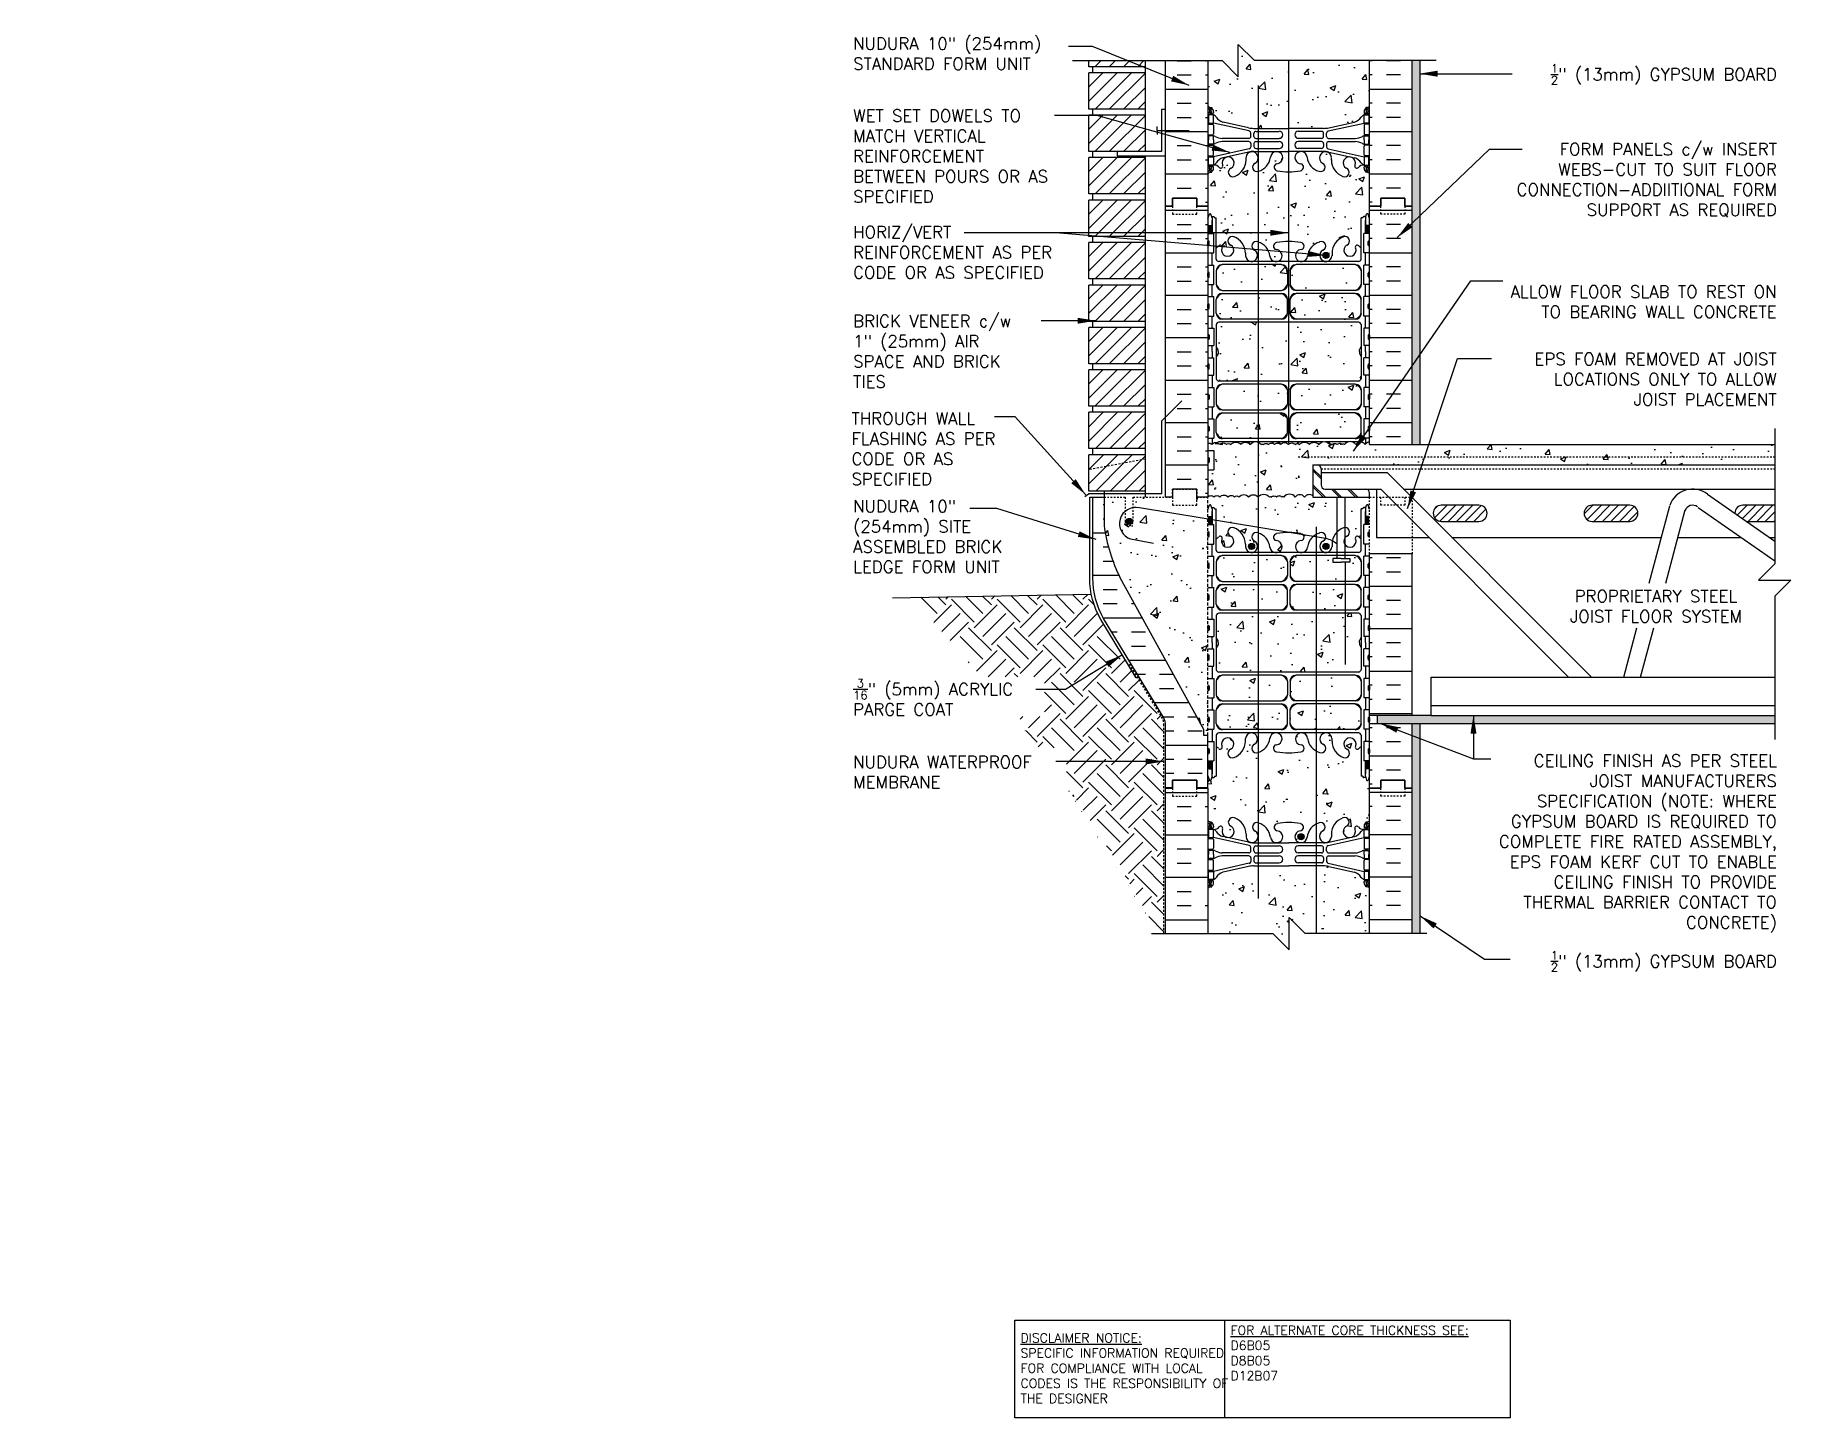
# Model space of a CAD drawing. Header units: inches. Extents: x 56 to 164, y 49 to 135.
import ezdxf

# ---------------------------------------------------------------- set-up
doc = ezdxf.new("R2010")
doc.units = ezdxf.units.IN
doc.header["$LTSCALE"] = 0.5
doc.header["$MEASUREMENT"] = 0
doc.linetypes.add('DASHED2', pattern=[0.375, 0.25, -0.125])
doc.linetypes.add('HIDDEN2', pattern=[0.1875, 0.125, -0.0625])
for name, color, linetype in [('HATCH', 12, 'Continuous'), ('Hidden2', 12, 'HIDDEN2'), ('line25', 2, 'Continuous'), ('LINE3', 3, 'Continuous'), ('LINE50', 5, 'Continuous'), ('LINE9', 9, 'Continuous'), ('TEXT', 4, 'Continuous'), ('Web_Edge', 9, 'Continuous')]:
    doc.layers.add(name, color=color, linetype=linetype)
doc.styles.add('DIM', font='romans.shx', dxfattribs={"width": 0.7})
doc.styles.add('ROMANS', font='romans.shx', dxfattribs={"height": 0.75})
doc.styles.get("Standard").update_dxf_attribs({"font": 'romans.shx', "height": 0.75})
doc.dimstyles.new('ext_12', dxfattribs={"dimscale": 12, "dimtxt": 0.09375, "dimasz": 0.09375, "dimexe": 0.09375, "dimexo": 0.0625, "dimgap": 0.0625, "dimtad": 1, "dimdec": 1, "dimzin": 3, "dimdsep": 46, "dimlunit": 4, "dimtxsty": 'DIM', "dimcen": 0.09, "dimdle": 0.09375, "dimclrt": 4, "dimadec": 0, "dimazin": 0, "dimtfac": 1, "dimtdec": 1, "dimtmove": 2, "dimatfit": 3, "dimfxl": 1, "dimfrac": 2, "dimtolj": 1, "dimtzin": 0, "dimarcsym": 0})
pattern_1 = [(45, (57.27373, -86.4581), (-0.4419417, 0.4419417), [])]

msp = doc.modelspace()

# ---------------------------------------------------------------- texts
at = {"layer": 'TEXT', "char_height": 0.75, "style": 'ROMANS'}
for s, insert, width, attachment_point in [('NUDURA 10" (254mm) STANDARD FORM UNIT', (106.43, 134.82), 13.5497, 1), ('\\A1;{\\H0.7x;\\S1/2;}" (13mm) GYPSUM BOARD', (163.58, 132.54), 19.5775, 6), ('\\A1;WET SET DOWELS TO MATCH VERTICAL REINFORCEMENT BETWEEN POURS OR AS SPECIFIED', (106.43, 127.48), 14.1442, 4), ('\\A1;FORM PANELS c/w INSERT WEBS-CUT TO SUIT FLOOR CONNECTION-ADDIITIONAL FORM SUPPORT AS REQUIRED', (163.58, 126), 19.5775, 6), ('HORIZ/VERT REINFORCEMENT AS PER CODE OR AS SPECIFIED', (106.43, 121.53), 14.3068, 4), ('ALLOW FLOOR SLAB TO REST ON TO BEARING WALL CONCRETE', (163.56, 118.47), 18.0862, 6), ('BRICK VENEER c/w 1" (25mm) AIR SPACE AND BRICK TIES', (106.43, 115.41), 11.2024, 4), ('EPS FOAM REMOVED AT JOIST LOCATIONS ONLY TO ALLOW JOIST PLACEMENT', (163.56, 113.68), 18.0862, 6), ('THROUGH WALL FLASHING AS PER CODE OR AS SPECIFIED', (106.33, 111.63), 11.446, 1), ('NUDURA 10" (254mm) SITE ASSEMBLED BRICK LEDGE FORM UNIT', (106.43, 106.2), 11.929, 1), ('PROPRIETARY STEEL \\PJOIST FLOOR SYSTEM', (156.1, 100.64), 19.5775, 2), ('\\A1;{\\H0.7x;\\S3/16;}" (5mm) ACRYLIC PARGE COAT', (106.43, 95.14), 12.8416, 1), ('NUDURA WATERPROOF MEMBRANE', (106.43, 89.38), 14.4415, 4), ('CEILING FINISH AS PER STEEL JOIST MANUFACTURERS SPECIFICATION (NOTE: WHERE GYPSUM BOARD IS REQUIRED TO COMPLETE FIRE RATED ASSEMBLY, EPS FOAM KERF CUT TO ENABLE CEILING FINISH TO PROVIDE THERMAL BARRIER CONTACT TO CONCRETE)', (163.58, 84.96), 19.5775, 6), ('\\A1;{\\H0.7x;\\S1/2;}" (13mm) GYPSUM BOARD', (163.58, 77.68), 19.5775, 6)]:
    msp.add_mtext(s, dxfattribs=dict(at, insert=insert, width=width, attachment_point=attachment_point))
at = {"layer": 'TEXT', "char_height": 0.5625, "attachment_point": 4}
for s, insert, width in [('{\\LDISCLAIMER NOTICE:}\\PSPECIFIC INFORMATION REQUIRED FOR COMPLIANCE WITH LOCAL CODES IS THE RESPONSIBILITY OF THE DESIGNER', (116.79, 52.51), 14.0024), ('{\\LFOR ALTERNATE CORE THICKNESS SEE:\\P}D6B05\\PD8B05\\PD12B07', (129.78, 53.45), 23.333)]:
    msp.add_mtext(s, dxfattribs=dict(at, insert=insert, width=width))

# ---------------------------------------------------------------- hatches: boundary and pattern name
at = {"layer": 'HATCH'}
h = msp.add_hatch(dxfattribs=at)
h.set_pattern_fill('AR-CONC', color=256, scale=0.5)
h.paths.add_polyline_path([(138.38, 133.39), (131.26, 133.39), (130.26, 134.39), (130.26, 132.39), (129.26, 133.39), (128.38, 133.39), (128.38, 130.58, 0.088416), (128.53, 130.48), (128.62, 130.48), (128.62, 130.44, -0.249069), (128.73, 130.23), (128.73, 130.17, -0.414214), (128.66, 130.1), (128.62, 130.1), (128.62, 130.03), (128.72, 130.03, -0.168672), (128.91, 129.88, 0.17445), (129.32, 129.59), (130.9, 129.23, 0.054974), (131.22, 129.2), (133.38, 129.2), (135.54, 129.2, 0.054974), (135.87, 129.23), (137.45, 129.59, 0.17445), (137.85, 129.88, -0.168672), (138.04, 130.03), (138.15, 130.03), (138.15, 130.1), (138.1, 130.1, -0.414214), (138.04, 130.17), (138.04, 130.23, -0.249069), (138.15, 130.44), (138.15, 130.48), (138.24, 130.48, 0.08841), (138.38, 130.58)])
h.paths.add_polyline_path([(138.38, 124.39), (138.38, 126.39, 0.08841), (138.24, 126.48), (138.15, 126.48), (138.15, 126.53, -0.249069), (138.04, 126.73), (138.04, 126.8, -0.414214), (138.1, 126.86), (138.15, 126.86), (138.15, 126.93), (138.04, 126.93, 0.231736), (137.68, 126.78, -0.8344), (137.47, 126.91), (137.48, 126.93, 2.155404), (136.94, 126.73, -1), (136.73, 126.22, -0.311223), (136.02, 127.24), (136.02, 127.4, 1.661382), (135.46, 127.05, -1), (135.25, 126.54, -0.30095), (134.51, 127.41, 1.661382), (133.95, 127.06, 0.055617), (134.13, 127.01, -0.843243), (134.09, 126.58, -0.047544), (133.38, 126.52, -0.047544), (132.67, 126.58, -0.843243), (132.63, 127.01, 0.055617), (132.81, 127.06, 1.661382), (132.25, 127.41, -0.30095), (131.51, 126.54, -1), (131.3, 127.05, 1.661382), (130.74, 127.4), (130.74, 127.26, -0.316114), (130.03, 126.22, -1), (129.82, 126.73, 2.155404), (129.28, 126.93), (129.29, 126.91, -0.834375), (129.08, 126.78, 0.23174), (128.72, 126.93), (128.62, 126.93), (128.62, 126.86), (128.66, 126.86, -0.414214), (128.73, 126.8), (128.73, 126.73, -0.249069), (128.62, 126.53), (128.62, 126.48), (128.53, 126.48, 0.088416), (128.38, 126.39), (128.38, 124.39), (128.38, 123.63), (128.46, 123.87, -0.725737), (128.57, 123.89), (128.61, 123.74), (128.74, 123.74, -0.414214), (128.79, 123.69), (128.79, 123.66), (128.89, 123.66), (128.89, 121.82, 0.108933), (129.04, 121.93, -0.8344), (129.26, 121.81), (129.24, 121.79, 2.155404), (129.78, 121.98, -1), (130, 122.49, -0.311223), (130.7, 121.48), (130.7, 121.31, 1.661382), (131.27, 121.66, -1), (131.48, 122.18, -0.30095), (132.22, 121.3, 1.661382), (132.78, 121.66, 0.055617), (132.6, 121.7, -0.843243), (132.63, 122.13, -0.049932), (133.38, 122.2, -0.049932), (134.13, 122.13, -0.843243), (134.17, 121.7, 0.055617), (133.99, 121.66, 1.661382), (134.55, 121.3, -0.30095), (135.28, 122.18, -1), (135.5, 121.66, 1.661382), (136.06, 121.31), (136.06, 121.46, -0.316114), (136.77, 122.49, -1), (136.98, 121.98, 2.155404), (137.52, 121.79), (137.51, 121.81, -0.834375), (137.72, 121.93, 0.10894), (137.87, 121.82), (137.87, 123.66), (137.97, 123.66), (137.97, 123.69, -0.414214), (138.02, 123.74), (138.15, 123.74), (138.19, 123.87, -0.725737), (138.3, 123.89), (138.38, 123.63)])
h.paths.add_polyline_path([(133.3, 120.39, 0.225652), (132.93, 120.77), (129.27, 120.77, 0.225652), (128.89, 120.39), (128.89, 119.55, 0.225652), (129.27, 119.18), (132.93, 119.18, 0.225652), (133.3, 119.55)])
h.paths.add_polyline_path([(132.93, 118.99), (129.27, 118.99, 0.225652), (128.89, 118.61), (128.89, 117.77, 0.225652), (129.27, 117.4), (132.93, 117.4, 0.225652), (133.3, 117.77), (133.3, 118.61, 0.225652)])
h.paths.add_polyline_path([(137.87, 118.61, 0.225652), (137.5, 118.99), (133.83, 118.99, 0.225652), (133.46, 118.61), (133.46, 117.77, 0.225652), (133.83, 117.4), (137.5, 117.4, 0.225652), (137.87, 117.77)])
h.paths.add_polyline_path([(137.87, 120.39, 0.225652), (137.5, 120.77), (133.83, 120.77, 0.225652), (133.46, 120.39), (133.46, 119.55, 0.225652), (133.83, 119.18), (137.5, 119.18, 0.225652), (137.87, 119.55)])
h.paths.add_polyline_path([(137.87, 117.06, 0.268138), (137.71, 117.21), (129.05, 117.21, 0.268156), (128.89, 117.06), (128.89, 115.7), (129.01, 115.5), (129.01, 115.39), (129.01, 115.27), (128.89, 115.07), (128.89, 113.71, 0.268156), (129.05, 113.57), (137.71, 113.57, 0.268138), (137.87, 113.71), (137.87, 115.07), (137.75, 115.27), (137.75, 115.39), (137.75, 115.5), (137.87, 115.7)])
h.paths.add_polyline_path([(133.3, 113, 0.225652), (132.93, 113.38), (129.27, 113.38, 0.225652), (128.89, 113), (128.89, 112.16, 0.225652), (129.27, 111.79), (132.93, 111.79, 0.225652), (133.3, 112.16)])
h.paths.add_polyline_path([(133.3, 111.22, 0.225652), (132.93, 111.6), (129.27, 111.6, 0.225652), (128.89, 111.22), (128.89, 110.38, 0.225652), (129.27, 110.01), (132.93, 110.01, 0.225652), (133.3, 110.38)])
h.paths.add_polyline_path([(137.87, 111.22, 0.225652), (137.5, 111.6), (133.83, 111.6, 0.225652), (133.46, 111.22), (133.46, 110.38, 0.225652), (133.83, 110.01), (137.5, 110.01, 0.225652), (137.87, 110.38)])
h.paths.add_polyline_path([(137.87, 113, 0.225652), (137.5, 113.38), (133.83, 113.38, 0.225652), (133.46, 113), (133.46, 112.16, 0.225652), (133.83, 111.79), (137.5, 111.79, 0.225652), (137.87, 112.16)])
h = msp.add_hatch(dxfattribs=at)
h.set_pattern_fill('ANSI31', color=256, scale=5, style=0)
h.set_pattern_definition([(45, (57.27373, -65.4581), (-0.4419417, 0.4419417), [])])
h.paths.add_polyline_path([(124.51, 133.39), (121.01, 133.39), (121.01, 133.01), (124.51, 133.01)])
h = msp.add_hatch(dxfattribs=at)
h.set_pattern_fill('ANSI31', color=256, scale=5, style=0)
h.set_pattern_definition([(45, (57.27373, -68.0831), (-0.4419417, 0.4419417), [])])
h.paths.add_polyline_path([(124.51, 132.64), (121.01, 132.64), (121.01, 130.39), (124.51, 130.39)])
h = msp.add_hatch(dxfattribs=at)
h.set_pattern_fill('INSUL', color=256, scale=7, style=0)
h.set_pattern_definition([(0, (-2797.7805, -272.6226), (0, 2.625), []), (0, (-2797.7805, -271.7476), (0, 2.625), [0.875, -0.875]), (0, (-2797.7805, -270.8726), (0, 2.625), [0.875, -0.875])])
h.paths.add_polyline_path([(128.26, 133.39), (125.76, 133.39), (125.76, 124.39), (126.19, 124.39), (126.19, 124.89), (127.69, 124.89), (127.69, 124.39), (128.38, 124.39), (128.38, 133.26)])
h = msp.add_hatch(dxfattribs=at)
h.set_pattern_fill('INSUL', color=256, scale=7, style=0)
h.set_pattern_definition([(180, (3064.5426, -272.6226), (0, 2.625), []), (180, (3064.5426, -271.7476), (0, 2.625), [0.875, -0.875]), (180, (3064.5426, -270.8726), (0, 2.625), [0.875, -0.875])])
h.paths.add_polyline_path([(141.01, 133.39), (138.38, 133.39), (138.38, 124.39), (139.07, 124.39), (139.07, 124.89), (140.57, 124.89), (140.57, 124.39), (141.01, 124.39)])
h = msp.add_hatch(dxfattribs=at)
h.set_pattern_fill('AR-SAND', color=256, scale=0.25, style=0)
h.set_pattern_definition([(37.5, (144.59085, 92.68007), (-0.0157483, 0.481706), [0, -0.38, 0, -0.425, 0, -0.40625]), (7.5, (144.59085, 92.68007), (0.442444, 0.7055365), [0, -0.205, 0, -0.3425, 0, -0.13125]), (327.5, (144.28335, 92.68007), (0.7785355, 0.0014148), [0, -0.125, 0, -0.45, 0, -0.5875]), (317.5, (144.28335, 92.68007), (0.751532, 0.219419), [0, -0.0625, 0, -0.295, 0, -0.3375])])
h.paths.add_polyline_path([(141.51, 92.39), (141.01, 92.39), (141.01, 88.39), (141.01, 79.39), (141.51, 79.39)])
h.paths.add_polyline_path([(141.51, 133.39), (141.01, 133.39), (141.01, 124.39), (141.01, 109.64), (141.51, 109.64)])
h.paths.add_polyline_path([(163.45, 92.39), (163.45, 92.89), (138.88, 92.89), (138.88, 92.39)])
h = msp.add_hatch(dxfattribs=at)
h.set_pattern_fill('AR-SAND', color=256, scale=0.25, style=0)
h.set_pattern_definition([(37.5, (76.5591, 1.08007), (-0.0157483, 0.4817059), [0, -0.38, 0, -0.425, 0, -0.40625]), (7.5, (76.5591, 1.0801), (0.4424442, 0.7055365), [0, -0.205, 0, -0.3425, 0, -0.13125]), (327.5, (76.2516, 1.08007), (0.7785355, 0.0014148), [0, -0.125, 0, -0.45, 0, -0.5875]), (317.5, (76.2516, 1.0801), (0.7515317, 0.219419), [0, -0.0625, 0, -0.295, 0, -0.3375])])
h.paths.add_polyline_path([(141.51, 133.39), (141.01, 133.39), (141.01, 124.39), (141.01, 109.64), (141.51, 109.64)])
h = msp.add_hatch(dxfattribs=at)
h.set_pattern_fill('ANSI31', color=256, scale=5, style=0)
h.set_pattern_definition([(45, (57.27373, -70.7081), (-0.4419417, 0.4419417), [])])
h.paths.add_polyline_path([(124.51, 130.01), (121.01, 130.01), (121.01, 127.76), (124.51, 127.76)])
h = msp.add_hatch(dxfattribs=at)
h.set_pattern_fill('AR-CONC', color=256, scale=0.5, style=0)
h.paths.add_polyline_path([(138.04, 129.4, -0.414214), (138.1, 129.46), (138.15, 129.46), (138.15, 129.53), (138.04, 129.53), (135.82, 129.04, 0.351061), (135.72, 128.91), (135.72, 128.7, 0.414214), (135.85, 128.58), (137.49, 128.58, 0.100756), (137.94, 128.7, -0.124673), (138.04, 128.73), (138.15, 128.73), (138.15, 128.8), (138.1, 128.8, -0.414214), (138.04, 128.87)])
h = msp.add_hatch(dxfattribs=at)
h.set_pattern_fill('ANSI31', color=256, scale=5, style=0)
h.set_pattern_definition([(45, (57.27373, -73.3331), (-0.4419417, 0.4419417), [])])
h.paths.add_polyline_path([(124.51, 127.39), (121.01, 127.39), (121.01, 125.14), (124.51, 125.14)])
h = msp.add_hatch(dxfattribs=at)
h.set_pattern_fill('ANSI31', color=256, scale=5, style=0)
h.set_pattern_definition([(45, (57.27373, -75.9581), (-0.4419417, 0.4419417), [])])
h.paths.add_polyline_path([(124.51, 124.76), (121.01, 124.76), (121.01, 122.51), (124.51, 122.51)])
h = msp.add_hatch(dxfattribs=at)
h.set_pattern_fill('INSUL', color=256, scale=7, style=0)
h.set_pattern_definition([(0, (-2797.7805, -290.6226), (0, 2.625), []), (0, (-2797.7805, -289.7476), (0, 2.625), [0.875, -0.875]), (0, (-2797.7805, -288.8726), (0, 2.625), [0.875, -0.875])])
h.paths.add_polyline_path([(125.76, 106.39), (126.19, 106.39), (126.19, 106.89), (127.69, 106.89), (127.69, 106.39), (128.38, 106.39), (128.38, 124.39), (127.69, 124.39), (127.69, 124.89), (126.19, 124.89), (126.19, 124.39), (125.76, 124.39)])
h = msp.add_hatch(dxfattribs=at)
h.set_pattern_fill('INSUL', color=256, scale=7, style=0)
h.set_pattern_definition([(180, (3064.5426, -290.6226), (0, 2.625), []), (180, (3064.5426, -289.7476), (0, 2.625), [0.875, -0.875]), (180, (3064.5426, -288.8726), (0, 2.625), [0.875, -0.875])])
h.paths.add_polyline_path([(138.38, 109.64), (141.01, 109.64), (141.01, 124.39), (140.57, 124.39), (140.57, 124.89), (139.07, 124.89), (139.07, 124.39), (138.38, 124.39)])
h = msp.add_hatch(dxfattribs=at)
h.set_pattern_fill('ANSI31', color=256, scale=5, style=0)
h.set_pattern_definition([(45, (57.27373, -78.5831), (-0.4419417, 0.4419417), [])])
h.paths.add_polyline_path([(124.51, 122.14), (121.01, 122.14), (121.01, 119.89), (124.51, 119.89)])
h = msp.add_hatch(dxfattribs=at)
h.set_pattern_fill('ANSI31', color=256, scale=5, style=0)
h.set_pattern_definition([(45, (57.27373, -81.2081), (-0.4419417, 0.4419417), [])])
h.paths.add_polyline_path([(124.51, 119.51), (121.01, 119.51), (121.01, 117.26), (124.51, 117.26)])
h = msp.add_hatch(dxfattribs=at)
h.set_pattern_fill('ANSI31', color=256, scale=5, style=0)
h.set_pattern_definition([(45, (57.27373, -83.8331), (-0.4419417, 0.4419417), [])])
h.paths.add_polyline_path([(124.51, 116.89), (121.01, 116.89), (121.01, 114.64), (124.51, 114.64)])
h = msp.add_hatch(dxfattribs=at)
h.set_pattern_fill('ANSI31', color=256, scale=5, style=0)
h.set_pattern_definition(pattern_1)
h.paths.add_polyline_path([(124.51, 114.26), (121.01, 114.26), (121.01, 112.01), (124.51, 112.01)])
h = msp.add_hatch(dxfattribs=at)
h.set_pattern_fill('ANSI31', color=256, scale=5, style=0)
h.set_pattern_definition(pattern_1)
h.paths.add_polyline_path([(124.51, 109.39), (124.51, 111.64), (121.01, 111.64), (121.01, 109.39)])
h = msp.add_hatch(dxfattribs=at)
h.set_pattern_fill('AR-CONC', color=256, scale=0.5)
h.paths.add_polyline_path([(134.88, 108.39), (135.13, 108.39), (163.45, 108.39), (163.45, 109.64), (138.38, 109.64), (138.38, 109.8, 0.223776), (138.11, 109.64, 0.520567), (137.53, 109.64, 0.520567), (136.83, 109.64, 0.520567), (136.7, 109.64, 0.458369), (136.38, 109.64, 0.458369), (136.06, 109.64, 0.520567), (135.93, 109.64, 0.520567), (135.23, 109.64, 0.520567), (134.66, 109.64, 0.520567), (134.05, 109.64, 0.520567), (133.77, 109.64, 0.520567), (133.37, 109.64, 0.520567), (132.87, 109.64, 0.520567), (132.5, 109.64, 0.516464), (132.13, 109.64, 0.460455), (131.81, 109.64, 0.520567), (131.68, 109.64, 0.205002), (131.4, 109.82), (131.27, 109.82, 0.205002), (130.98, 109.64, 0.520567), (130.41, 109.64, 0.520567), (129.8, 109.64, 0.520567), (129.52, 109.64, 0.520567), (129.12, 109.64, 0.520567), (128.62, 109.64, 0.31015), (128.38, 109.73), (128.38, 109.28), (128.75, 109.28), (128.75, 108.08), (128.38, 108.08), (128.38, 106.39, -0.518752), (128.75, 106.39, -0.520567), (129.12, 106.39, -0.520567), (129.62, 106.39, -0.520567), (130.02, 106.39, -0.520567), (130.3, 106.39, -0.520567), (130.9, 106.39, -0.520567), (131.48, 106.39, -0.520567), (132.18, 106.39, -0.520567), (132.31, 106.39, -0.458369), (132.63, 106.39, -0.458369), (132.95, 106.39, -0.520567), (133.08, 106.39, -0.520567), (133.78, 106.39, -0.520567), (134.36, 106.39, -0.422623), (134.88, 106.47)])
h.paths.add_polyline_path([(136.38, 106.39), (134.88, 106.39), (134.88, 106.47, 0.422623), (134.36, 106.39, 0.520567), (133.78, 106.39, 0.520567), (133.08, 106.39, 0.520567), (132.95, 106.39, 0.458369), (132.63, 106.39, 0.458369), (132.31, 106.39, 0.520567), (132.18, 106.39, 0.520567), (131.48, 106.39, 0.520567), (130.9, 106.39, 0.520567), (130.3, 106.39, 0.520567), (130.02, 106.39, 0.520567), (129.62, 106.39, 0.520567), (129.12, 106.39, 0.520567), (128.75, 106.39, 0.518752), (128.38, 106.39), (128.38, 105.63), (128.47, 105.89, -0.6), (128.57, 105.89), (128.61, 105.74), (128.74, 105.74, -0.414214), (128.79, 105.69), (128.79, 105.66), (128.89, 105.66), (128.89, 103.82, 0.108933), (129.04, 103.93, -0.8344), (129.26, 103.81), (129.24, 103.79, 2.155404), (129.78, 103.98, -1), (130, 104.49, -0.311223), (130.7, 103.48), (130.7, 103.31, 1.661382), (131.27, 103.66, -1), (131.48, 104.18, -0.30095), (132.22, 103.3, 1.661382), (132.78, 103.66, 0.055617), (132.6, 103.7, -0.843243), (132.63, 104.13, -0.049932), (133.38, 104.2, -0.049932), (134.13, 104.13, -0.843243), (134.17, 103.7, 0.055617), (133.99, 103.66, 1.661382), (134.55, 103.3, -0.30095), (135.28, 104.18, -1), (135.5, 103.66, 1.661382), (136.06, 103.31), (136.06, 103.48, -0.198736), (136.38, 104.25)])
h.paths.add_polyline_path([(137.87, 105.66), (137.97, 105.66), (137.97, 105.69, -0.414214), (138.02, 105.74), (138.15, 105.74), (138.2, 105.89, -0.6), (138.3, 105.89), (138.38, 105.63), (138.38, 106.39), (136.88, 106.39), (136.88, 104.51, -0.807508), (136.98, 103.98, 0.086472), (136.88, 103.9), (136.88, 103.41, 0.839665), (137.52, 103.79), (137.51, 103.81, -0.834375), (137.72, 103.93, 0.10894), (137.87, 103.82)])
h.paths.add_polyline_path([(133.3, 102.39, 0.225652), (132.93, 102.77), (129.27, 102.77, 0.225652), (128.89, 102.39), (128.89, 101.55, 0.225652), (129.27, 101.18), (132.93, 101.18, 0.225652), (133.3, 101.55)])
h.paths.add_polyline_path([(133.3, 100.61, 0.225652), (132.93, 100.99), (129.27, 100.99, 0.225652), (128.89, 100.61), (128.89, 99.77, 0.225652), (129.27, 99.4), (132.93, 99.4, 0.225652), (133.3, 99.77)])
h.paths.add_polyline_path([(137.87, 100.61, 0.225652), (137.5, 100.99), (133.83, 100.99, 0.225652), (133.46, 100.61), (133.46, 99.77, 0.225652), (133.83, 99.4), (137.5, 99.4, 0.225652), (137.87, 99.77)])
h.paths.add_polyline_path([(137.87, 102.39, 0.225652), (137.5, 102.77), (136.88, 102.77), (136.88, 102.59), (137.16, 102.59), (137.16, 102.37), (136.9, 102.37), (136.63, 102.37), (136.1, 102.37), (136.1, 102.59), (136.38, 102.59), (136.38, 102.77), (133.83, 102.77, 0.225652), (133.46, 102.39), (133.46, 101.55, 0.225652), (133.83, 101.18), (137.5, 101.18, 0.225652), (137.87, 101.55)])
h.paths.add_polyline_path([(137.75, 97.5), (137.87, 97.7), (137.87, 99.06, 0.268138), (137.71, 99.21), (129.05, 99.21, 0.268156), (128.89, 99.06), (128.89, 97.7), (129.01, 97.5), (129.01, 97.39), (129.01, 97.27), (128.89, 97.07), (128.89, 95.71, 0.268156), (129.05, 95.57), (137.71, 95.57, 0.268138), (137.87, 95.71), (137.87, 97.07), (137.75, 97.27), (137.75, 97.39)])
h.paths.add_polyline_path([(133.3, 95, 0.225652), (132.93, 95.38), (129.27, 95.38, 0.225652), (128.89, 95), (128.89, 94.16, 0.225652), (129.27, 93.79), (132.93, 93.79, 0.225652), (133.3, 94.16)])
h.paths.add_polyline_path([(133.3, 93.22, 0.225652), (132.93, 93.6), (129.27, 93.6, 0.225652), (128.89, 93.22), (128.89, 92.38, 0.225652), (129.27, 92.01), (132.93, 92.01, 0.225652), (133.3, 92.38)])
h.paths.add_polyline_path([(137.87, 93.22, 0.225652), (137.5, 93.6), (133.83, 93.6, 0.225652), (133.46, 93.22), (133.46, 92.38, 0.225652), (133.83, 92.01), (137.5, 92.01, 0.225652), (137.87, 92.38)])
h.paths.add_polyline_path([(137.87, 95, 0.225652), (137.5, 95.38), (133.83, 95.38, 0.225652), (133.46, 95), (133.46, 94.16, 0.225652), (133.83, 93.79), (137.5, 93.79, 0.225652), (137.87, 94.16)])
h.paths.add_polyline_path([(138.38, 89.15), (138.3, 88.9, -0.725737), (138.2, 88.89), (138.15, 89.04), (138.02, 89.04, -0.414214), (137.97, 89.09), (137.97, 89.12), (137.87, 89.12), (137.87, 90.95, 0.108935), (137.72, 90.84, -0.8344), (137.51, 90.97), (137.52, 90.99, 2.155404), (136.98, 90.79, -1), (136.77, 90.28, -0.311223), (136.06, 91.3), (136.06, 91.46, 1.661382), (135.5, 91.11, -1), (135.28, 90.6, -0.30095), (134.55, 91.47, 1.661382), (133.99, 91.12, 0.055617), (134.17, 91.07, -0.843243), (134.13, 90.64, -0.049932), (133.38, 90.58, -0.049932), (132.63, 90.64, -0.843243), (132.6, 91.07, 0.055617), (132.78, 91.12, 1.661382), (132.22, 91.47, -0.30095), (131.48, 90.6, -1), (131.27, 91.11, 1.661382), (130.7, 91.46), (130.7, 91.32, -0.316114), (130, 90.28, -1), (129.78, 90.79, 2.155404), (129.24, 90.99), (129.26, 90.97, -0.834375), (129.04, 90.84, 0.108938), (128.89, 90.95), (128.89, 89.12), (128.79, 89.12), (128.79, 89.09, -0.414214), (128.74, 89.04), (128.61, 89.04), (128.57, 88.9, -0.725737), (128.47, 88.89), (128.38, 89.15), (128.38, 88.39), (128.38, 86.39, 0.088416), (128.53, 86.29), (128.62, 86.29), (128.62, 86.25, -0.249069), (128.73, 86.04), (128.73, 85.97, -0.414214), (128.66, 85.91), (128.62, 85.91), (128.62, 85.84), (128.72, 85.84, 0.231736), (129.08, 85.99, -0.8344), (129.29, 85.87), (129.28, 85.84, 2.155404), (129.82, 86.04, -1), (130.03, 86.55, -0.311223), (130.74, 85.53), (130.74, 85.37, 1.661382), (131.3, 85.72, -1), (131.51, 86.23, -0.30095), (132.25, 85.36, 1.661382), (132.81, 85.71, 0.055617), (132.63, 85.76, -0.843243), (132.67, 86.19, -0.047544), (133.38, 86.26, -0.047544), (134.09, 86.19, -0.843243), (134.13, 85.76, 0.055617), (133.95, 85.71, 1.661382), (134.51, 85.36, -0.30095), (135.25, 86.23, -1), (135.46, 85.72, 1.661382), (136.02, 85.37), (136.02, 85.52, -0.316114), (136.73, 86.55, -1), (136.94, 86.04, 2.155404), (137.48, 85.84), (137.47, 85.87, -0.834375), (137.68, 85.99, 0.23174), (138.04, 85.84), (138.15, 85.84), (138.15, 85.91), (138.1, 85.91, -0.414214), (138.04, 85.97), (138.04, 86.04, -0.249069), (138.15, 86.25), (138.15, 86.29), (138.24, 86.29, 0.08841), (138.38, 86.39), (138.38, 88.39)])
h.paths.add_polyline_path([(138.04, 82.54), (138.04, 82.61, -0.414214), (138.1, 82.67), (138.15, 82.67), (138.15, 82.74), (138.04, 82.74, -0.168672), (137.85, 82.89, 0.17445), (137.45, 83.19), (135.87, 83.54, 0.054974), (135.54, 83.58), (133.38, 83.58), (131.22, 83.58, 0.054974), (130.9, 83.54), (129.32, 83.19, 0.17445), (128.91, 82.89, -0.168672), (128.72, 82.74), (128.62, 82.74), (128.62, 82.67), (128.66, 82.67, -0.414214), (128.73, 82.61), (128.73, 82.54, -0.249069), (128.62, 82.33), (128.62, 82.29), (128.53, 82.29, 0.088416), (128.38, 82.19), (128.38, 79.39), (132.4, 79.39), (133.4, 78.39), (133.4, 80.39), (134.4, 79.39), (138.38, 79.39), (138.38, 82.19, 0.08841), (138.24, 82.29), (138.15, 82.29), (138.15, 82.33, -0.249069)])
h = msp.add_hatch(dxfattribs=at)
h.set_pattern_fill('ANSI31', color=256, scale=5, style=0)
h.set_pattern_definition(pattern_1)
h.paths.add_polyline_path([(124.51, 108.73), (124.51, 109.01), (121.01, 109.01), (121.01, 108.08)])
h = msp.add_hatch(dxfattribs=at)
h.set_pattern_fill('ANSI31', color=256, scale=5, style=0)
h.set_pattern_definition(pattern_1)
h.paths.add_polyline_path([(124.51, 106.76), (124.51, 108.73), (121.01, 108.08), (121.01, 106.76)])
h = msp.add_hatch(dxfattribs=at)
h.set_pattern_fill('INSUL', color=256, scale=7, style=0)
h.set_pattern_definition([(0, (-2874.1097, -334.1953), (0, 2.625), []), (0, (-2874.1097, -333.3203), (0, 2.625), [0.875, -0.875]), (0, (-2874.1097, -332.4453), (0, 2.625), [0.875, -0.875])])
h.paths.add_polyline_path([(122.96, 101.39, -0.079579), (121.96, 104.64), (121.96, 106.39), (121.26, 106.39), (121.26, 101.39, 0.131652), (121.93, 98.89), (125.66, 92.74, -0.10438), (125.76, 92.26), (125.76, 88.39), (126.19, 88.39), (126.19, 88.89), (127.69, 88.89), (127.69, 88.39), (128.38, 88.39), (128.38, 91.64), (128.13, 91.64), (128.13, 92.01)])
h = msp.add_hatch(dxfattribs=at)
h.set_pattern_fill('AR-CONC', color=256, scale=0.5)
h.paths.add_polyline_path([(128.38, 106.39), (127.69, 106.39), (127.69, 105.89), (126.19, 105.89), (126.19, 106.39), (125.76, 106.39), (123.76, 106.39), (123.76, 104.89, -1), (123.26, 104.89), (123.26, 106.39), (121.96, 106.39), (121.96, 106.39), (121.96, 104.64, 0.079579), (122.96, 101.39), (128.13, 92.01), (128.13, 91.64), (128.38, 91.64)])
h = msp.add_hatch(dxfattribs=at)
h.set_pattern_fill('ANSI31', color=256, scale=3, style=0)
h.set_pattern_definition([(45, (153.02788, 105.1336), (-0.265165, 0.265165), [])])
h.paths.add_polyline_path([(154.48, 105.89), (152.15, 105.89, 1), (152.15, 104.89), (154.48, 104.89, 1)])
h.paths.add_polyline_path([(145.15, 105.89), (142.82, 105.89, 1), (142.82, 104.89), (145.15, 104.89, 1)])
edge = h.paths.add_edge_path()
edge.add_line((163.45, 104.89), (163.45, 105.89))
edge.add_line((163.45, 105.89), (161.48, 105.89))
edge.add_arc((161.48, 105.39), 0.5, 90, 179.9508)
edge.add_line((160.98, 105.39), (161.7, 104.89))
edge.add_line((161.7, 104.89), (163.45, 104.89))
h = msp.add_hatch(dxfattribs=at)
h.set_pattern_fill('AR-CONC', color=256, scale=0.5, style=0)
h.paths.add_polyline_path([(58.17, 103.02, -0.077283), (58.78, 103.13), (55.82, 103.66), (55.82, 103.22, 0.064398), (55.93, 103.15), (56.02, 103.15), (56.02, 103.11, -0.249069), (56.13, 102.9), (56.13, 102.84, -0.414214), (56.07, 102.77), (56.02, 102.77), (56.02, 102.7), (56.13, 102.7, 0.10046), (56.52, 102.76, -0.601435), (56.64, 102.66, 2.182095), (57.05, 102.87, -1), (57.21, 103.28, -0.24438), (57.66, 102.76, 0.053157), (57.83, 102.14, 0.223253), (58.03, 101.98), (58.05, 101.97, 0.955472), (58.19, 102.57, -0.735593)])
h = msp.add_hatch(dxfattribs=at)
h.set_pattern_fill('INSUL', color=256, scale=7, style=0)
h.set_pattern_definition([(180, (3064.5426, -308.6226), (0, 2.625), []), (180, (3064.5426, -307.7476), (0, 2.625), [0.875, -0.875]), (180, (3064.5426, -306.8726), (0, 2.625), [0.875, -0.875])])
h.paths.add_polyline_path([(141.01, 102.89), (138.38, 102.89), (138.38, 88.39), (139.07, 88.39), (139.07, 88.89), (140.57, 88.89), (140.57, 88.39), (141.01, 88.39)])
h = msp.add_hatch(dxfattribs=at)
h.set_pattern_fill('EARTH', color=256, scale=8, angle=45, style=0)
h.set_pattern_definition([(45, (72.559, 1.08), (2e-16, 2.828427), [2, -2]), (45, (72.0288, 1.6104), (2e-16, 2.828427), [2, -2]), (45, (71.4984, 2.1407), (2e-16, 2.828427), [2, -2]), (135, (71.4984, 2.4943), (-2.828427, 4e-16), [2, -2]), (135, (72.0288, 3.0246), (-2.828427, 4e-16), [2, -2]), (135, (72.559, 3.555), (-2.828427, 4e-16), [2, -2])])
edge = h.paths.add_edge_path()
edge.add_line((118.27, 92.82), (116.43, 92.82))
edge.add_arc((43.7, 35.13), 92.83, 36.9186, 38.4225, ccw=False)
edge.add_line((117.92, 90.89), (119.64, 90.89))
edge.add_line((119.64, 90.89), (119.64, 89))
edge.add_line((119.64, 89), (119.29, 89))
edge.add_arc((43.7, 35.13), 92.83, 28.4759, 35.4778, ccw=False)
edge.add_line((125.3, 79.39), (125.66, 79.39))
edge.add_line((125.66, 79.39), (125.66, 92.26))
edge.add_arc((124.58, 92.28), 1.08, 359.0177, 382.5353)
edge.add_line((125.58, 92.69), (124.05, 95.21))
edge.add_line((124.05, 95.21), (123.95, 95.21))
edge.add_line((123.95, 95.21), (121.75, 98.83))
edge.add_arc((126.18, 101.39), 5.11, 191.3161, 210.0144, ccw=False)
edge.add_line((121.17, 100.38), (109.92, 100.19))
edge.add_arc((43.7, 35.13), 92.83, 40.3811, 44.4962, ccw=False)
edge.add_line((114.41, 95.27), (118.27, 95.27))
edge.add_line((118.27, 95.27), (118.27, 92.82))
at = {"layer": 'LINE3'}
for points in [[(135.5, 121.34, 1), (135.87, 121.34, 1)], [(123.32, 104.89, 1), (123.69, 104.89, 1)], [(130.89, 103.34, 1), (131.27, 103.34, 1)], [(135.5, 103.34, 1), (135.87, 103.34, 1)], [(134.33, 85.38, 1), (133.95, 85.38, 1)]]:
    msp.add_hatch(color=256, dxfattribs=at).paths.add_polyline_path(points)

# ---------------------------------------------------------------- linework, layer by layer
at = {"layer": 'HATCH'}
for p, q in [((134.88, 108.15), (135.38, 107.65)), ((134.88, 108.03), (135.38, 107.53)), ((134.88, 107.15), (135.65, 106.39)), ((134.88, 107.03), (135.52, 106.39)), ((136.02, 106.89), (136.52, 106.39)), ((136.15, 106.89), (136.65, 106.39)), ((137.02, 106.89), (137.52, 106.39)), ((137.15, 106.89), (137.65, 106.39)), ((125.76, 88.13), (128.38, 88.13)), ((141.01, 88.13), (138.38, 88.13)), ((126.47, 87.25), (127.34, 87.25)), ((128.22, 87.25), (128.38, 87.25)), ((138.54, 87.25), (138.38, 87.25)), ((140.29, 87.25), (139.42, 87.25)), ((126.47, 86.38), (127.34, 86.38)), ((140.29, 86.38), (139.42, 86.38)), ((125.76, 85.5), (128.38, 85.5)), ((141.01, 85.5), (138.38, 85.5)), ((126.47, 84.63), (127.34, 84.63)), ((126.47, 83.75), (127.34, 83.75)), ((140.29, 84.63), (139.42, 84.63)), ((140.29, 83.75), (139.42, 83.75)), ((125.76, 82.88), (128.38, 82.88)), ((141.01, 82.88), (138.38, 82.88)), ((126.47, 82), (127.34, 82)), ((140.29, 82), (139.42, 82)), ((126.47, 81.13), (127.34, 81.13)), ((128.22, 81.13), (128.38, 81.13)), ((138.54, 81.13), (138.38, 81.13)), ((140.29, 81.13), (139.42, 81.13)), ((125.76, 80.25), (128.38, 80.25)), ((141.01, 80.25), (138.38, 80.25))]:
    msp.add_line(p, q, dxfattribs=at)
for points in [[(128.38, 109.73, -0.31015), (128.62, 109.64, -0.520567), (129.12, 109.64, -0.520567), (129.52, 109.64, -0.520567), (129.8, 109.64, -0.520567), (130.41, 109.64, -0.520567), (130.98, 109.64, -0.520567), (131.68, 109.64, -0.520567), (131.81, 109.64, -0.458369), (132.13, 109.64)], [(132.13, 109.64, -0.518752), (132.5, 109.64, -0.520567), (132.87, 109.64, -0.520567), (133.37, 109.64, -0.520567), (133.77, 109.64, -0.520567), (134.05, 109.64, -0.520567), (134.66, 109.64, -0.520567), (135.23, 109.64, -0.520567), (135.93, 109.64, -0.520567), (136.06, 109.64, -0.458369), (136.38, 109.64)], [(138.38, 109.8, 0.223776), (138.11, 109.64, 0.520567), (137.53, 109.64, 0.520567), (136.83, 109.64, 0.520567), (136.7, 109.64, 0.458369), (136.38, 109.64)], [(128.38, 106.39, -0.518752), (128.75, 106.39, -0.520567), (129.12, 106.39, -0.520567), (129.62, 106.39, -0.520567), (130.02, 106.39, -0.520567), (130.3, 106.39, -0.520567), (130.9, 106.39, -0.520567), (131.48, 106.39, -0.520567), (132.18, 106.39, -0.520567), (132.31, 106.39, -0.458369), (132.63, 106.39)], [(134.88, 106.47, 0.422623), (134.36, 106.39, 0.520567), (133.78, 106.39, 0.520567), (133.08, 106.39, 0.520567), (132.95, 106.39, 0.458369), (132.63, 106.39)]]:
    msp.add_lwpolyline(points, format="xyb", dxfattribs=at)
at = {"layer": 'Hidden2', "linetype": 'HIDDEN2'}
for p, q in [((133.96, 108.89), (163.45, 108.89)), ((135.38, 108.14), (163.45, 108.14))]:
    msp.add_line(p, q, dxfattribs=at)
at = {"layer": 'Hidden2'}
for p, q in [((121.96, 106.39), (123.26, 106.39)), ((123.26, 106.39), (123.26, 104.89)), ((123.76, 104.89), (123.76, 106.39)), ((123.76, 106.39), (125.76, 106.39)), ((138.38, 102.89), (138.38, 106.39)), ((138.38, 106.39), (141.01, 106.39)), ((141.01, 106.39), (141.01, 102.89))]:
    msp.add_line(p, q, dxfattribs=at)
at = {"layer": 'Hidden2', "ltscale": 3}
msp.add_line((128.38, 91.64), (128.38, 106.39), dxfattribs=at)
at = {"layer": 'Hidden2'}
msp.add_lwpolyline([(125.76, 106.39), (126.19, 106.39), (126.19, 106.89), (127.69, 106.89), (127.69, 106.39), (128.38, 106.39)], dxfattribs=at)
at = {"layer": 'Hidden2', "linetype": 'DASHED2', "ltscale": 0.15}
msp.add_lwpolyline([(140.57, 106.39), (140.57, 106.39), (140.57, 105.89), (139.07, 105.89), (139.07, 106.39), (139.07, 106.39)], dxfattribs=at)
at = {"layer": 'Hidden2'}
msp.add_arc((123.51, 104.89), 0.25, 180, 0, dxfattribs=at)
msp.add_arc((123.51, 104.89), 0.25, 180, 0, dxfattribs=at)
at = {"layer": 'line25'}
for p, q in [((121.01, 133.01), (121.01, 133.39)), ((124.51, 133.01), (121.01, 133.01)), ((121.01, 130.39), (121.01, 132.64)), ((124.51, 132.64), (121.01, 132.64)), ((121.26, 132.64), (121.26, 133.01)), ((124.51, 127.76), (124.51, 133.39)), ((128.38, 133.39), (128.38, 124.39)), ((138.38, 124.39), (138.38, 133.39)), ((124.51, 130.39), (121.01, 130.39)), ((121.26, 130.01), (121.26, 130.39)), ((121.01, 127.76), (121.01, 130.01)), ((124.51, 130.01), (121.01, 130.01)), ((124.51, 127.76), (121.01, 127.76)), ((121.01, 125.14), (121.01, 127.39)), ((124.51, 127.39), (121.01, 127.39)), ((121.26, 127.39), (121.26, 127.76)), ((124.51, 106.39), (124.51, 127.51)), ((124.51, 125.14), (121.01, 125.14)), ((121.26, 124.76), (121.26, 125.14)), ((121.01, 122.51), (121.01, 124.76)), ((124.51, 124.76), (121.01, 124.76)), ((128.38, 124.39), (128.38, 106.39)), ((138.38, 109.64), (138.38, 124.39)), ((124.51, 122.51), (121.01, 122.51)), ((121.01, 119.89), (121.01, 122.14)), ((124.51, 122.14), (121.01, 122.14)), ((121.26, 122.14), (121.26, 122.51)), ((128.38, 122.69), (128.75, 122.69)), ((128.75, 121.49), (128.75, 122.69)), ((138.38, 122.69), (138.02, 122.69)), ((138.02, 121.49), (138.02, 122.69)), ((128.38, 121.49), (128.75, 121.49)), ((128.38, 120.74), (128.75, 120.74)), ((128.75, 119.54), (128.75, 120.74)), ((138.38, 121.49), (138.02, 121.49)), ((138.38, 120.74), (138.02, 120.74)), ((138.02, 119.54), (138.02, 120.74)), ((124.51, 119.89), (121.01, 119.89)), ((121.01, 117.26), (121.01, 119.51)), ((124.51, 119.51), (121.01, 119.51)), ((121.26, 119.51), (121.26, 119.89)), ((128.38, 119.54), (128.75, 119.54)), ((138.38, 119.54), (138.02, 119.54)), ((128.38, 118.79), (128.75, 118.79)), ((128.75, 117.59), (128.75, 118.79)), ((138.38, 118.79), (138.02, 118.79)), ((138.02, 117.59), (138.02, 118.79)), ((128.38, 117.59), (128.75, 117.59)), ((138.38, 117.59), (138.02, 117.59)), ((124.51, 117.26), (121.01, 117.26)), ((121.01, 114.64), (121.01, 116.89)), ((124.51, 116.89), (121.01, 116.89)), ((121.26, 116.89), (121.26, 117.26)), ((128.38, 116.84), (128.75, 116.84)), ((128.75, 116.84), (128.75, 115.76)), ((138.38, 116.84), (138.02, 116.84)), ((138.02, 116.84), (138.02, 115.76)), ((128.38, 115.76), (128.75, 115.76)), ((138.38, 115.76), (138.02, 115.76)), ((124.51, 114.64), (121.01, 114.64)), ((121.01, 112.01), (121.01, 114.26)), ((124.51, 114.26), (121.01, 114.26)), ((121.26, 114.26), (121.26, 114.64)), ((128.38, 115.01), (128.75, 115.01)), ((128.75, 113.93), (128.75, 115.01)), ((138.38, 115.01), (138.02, 115.01)), ((138.02, 113.93), (138.02, 115.01)), ((128.38, 113.93), (128.75, 113.93)), ((128.38, 113.18), (128.75, 113.18)), ((128.75, 113.18), (128.75, 111.98)), ((138.38, 113.93), (138.02, 113.93)), ((138.38, 113.18), (138.02, 113.18)), ((138.02, 113.18), (138.02, 111.98)), ((124.51, 112.01), (121.01, 112.01)), ((121.26, 111.64), (121.26, 112.01)), ((128.38, 111.98), (128.75, 111.98)), ((138.38, 111.98), (138.02, 111.98)), ((121.01, 109.39), (121.01, 111.64)), ((124.51, 111.64), (121.01, 111.64)), ((128.38, 111.23), (128.75, 111.23)), ((128.75, 111.23), (128.75, 110.03)), ((138.38, 111.23), (138.02, 111.23)), ((138.02, 111.23), (138.02, 110.03)), ((128.38, 110.03), (128.75, 110.03)), ((138.38, 110.03), (138.02, 110.03)), ((124.51, 109.39), (121.01, 109.39)), ((124.51, 109.01), (121.01, 109.01)), ((121.01, 106.76), (121.01, 109.01)), ((121.26, 109.01), (121.26, 109.39)), ((128.38, 109.28), (128.75, 109.28)), ((128.75, 109.28), (128.75, 108.08)), ((138.38, 109.64), (163.45, 109.64)), ((128.38, 108.08), (128.75, 108.08)), ((134.88, 108.39), (134.88, 106.39)), ((134.88, 108.39), (135.13, 108.39)), ((135.38, 108.14), (135.38, 107.14)), ((124.51, 106.76), (121.01, 106.76)), ((121.96, 106.76), (121.96, 106.39)), ((135.63, 106.89), (138.13, 106.89)), ((138.38, 106.39), (138.38, 106.64)), ((121.96, 106.39), (121.96, 104.64)), ((134.88, 106.39), (138.38, 106.39)), ((136.38, 102.59), (136.38, 106.39)), ((136.88, 102.59), (136.88, 106.39)), ((128.38, 104.69), (128.75, 104.69)), ((128.75, 103.49), (128.75, 104.69)), ((138.38, 104.69), (138.02, 104.69)), ((138.02, 103.49), (138.02, 104.69)), ((128.38, 103.49), (128.75, 103.49)), ((138.38, 103.49), (138.02, 103.49)), ((128.38, 102.74), (128.75, 102.74)), ((128.75, 101.54), (128.75, 102.74)), ((138.38, 102.74), (138.02, 102.74)), ((138.02, 101.54), (138.02, 102.74)), ((138.38, 88.39), (138.38, 102.89)), ((141.01, 102.89), (138.38, 102.89)), ((128.13, 92.01), (122.96, 101.39)), ((128.38, 101.54), (128.75, 101.54)), ((138.38, 101.54), (138.02, 101.54)), ((128.38, 100.79), (128.75, 100.79)), ((128.75, 99.59), (128.75, 100.79)), ((138.38, 100.79), (138.02, 100.79)), ((138.02, 99.59), (138.02, 100.79)), ((128.38, 99.59), (128.75, 99.59)), ((138.38, 99.59), (138.02, 99.59)), ((128.38, 98.84), (128.75, 98.84)), ((128.75, 98.84), (128.75, 97.76)), ((138.38, 98.84), (138.02, 98.84)), ((138.02, 98.84), (138.02, 97.76)), ((128.38, 97.76), (128.75, 97.76)), ((128.38, 97.01), (128.75, 97.01)), ((128.75, 95.93), (128.75, 97.01)), ((138.38, 97.76), (138.02, 97.76)), ((138.38, 97.01), (138.02, 97.01)), ((138.02, 95.93), (138.02, 97.01)), ((128.38, 95.93), (128.75, 95.93)), ((138.38, 95.93), (138.02, 95.93)), ((128.38, 95.18), (128.75, 95.18)), ((128.75, 95.18), (128.75, 93.98)), ((138.38, 95.18), (138.02, 95.18)), ((138.02, 95.18), (138.02, 93.98)), ((128.38, 93.98), (128.75, 93.98)), ((138.38, 93.98), (138.02, 93.98)), ((128.38, 93.23), (128.75, 93.23)), ((128.75, 93.23), (128.75, 92.03)), ((138.38, 93.23), (138.02, 93.23)), ((138.02, 93.23), (138.02, 92.03)), ((128.13, 91.64), (128.13, 92.01)), ((128.38, 91.64), (128.13, 91.64)), ((128.38, 92.03), (128.75, 92.03)), ((128.38, 88.39), (128.38, 91.64)), ((128.38, 91.28), (128.75, 91.28)), ((128.75, 91.28), (128.75, 90.08)), ((138.38, 92.03), (138.02, 92.03)), ((138.38, 91.28), (138.02, 91.28)), ((138.02, 91.28), (138.02, 90.08)), ((128.38, 90.08), (128.75, 90.08)), ((138.38, 90.08), (138.02, 90.08)), ((128.38, 88.39), (128.38, 79.39)), ((138.38, 79.39), (138.38, 88.39))]:
    msp.add_line(p, q, dxfattribs=at)
for points in [[(136.63, 102.59), (136.1, 102.59), (136.1, 102.37), (136.63, 102.37)], [(136.63, 102.59), (137.16, 102.59), (137.16, 102.37), (136.9, 102.37)], [(136.9, 102.37), (136.63, 102.37)]]:
    msp.add_lwpolyline(points, dxfattribs=at)
for centre, radius, start, end in [((135.13, 108.14), 0.25, 0, 90), ((135.63, 107.14), 0.25, 180, 270), ((138.13, 106.64), 0.25, 0, 90), ((132.6, 106.13), 10.75, 188.0028, 206.2026)]:
    msp.add_arc(centre, radius, start, end, dxfattribs=at)
at = {"layer": 'LINE3'}
for p, q in [((133.37, 133.39), (133.37, 109.73)), ((131.49, 131.84), (131.49, 81.57)), ((135.66, 103.83), (124.14, 105.73)), ((135.07, 104.55), (135.07, 79.39)), ((123.59, 103.81), (125.01, 103.55)), ((136.89, 96.04), (136.89, 102.35))]:
    msp.add_line(p, q, dxfattribs=at)
for centre in [(135.68, 121.34), (123.51, 104.89), (131.08, 103.34), (135.68, 103.34), (134.14, 85.38)]:
    msp.add_circle(centre, 0.188, dxfattribs=at)
for centre, radius, start, end in [((123.91, 104.75), 1, 76.5845, 251.653), ((135.39, 102.35), 1.5, 48.7695, 79.5785), ((135.39, 102.35), 1.5, 360, 0.5151)]:
    msp.add_arc(centre, radius, start, end, dxfattribs=at)
at = {"layer": 'LINE50'}
for p, q in [((125.76, 124.39), (125.76, 133.39)), ((141.01, 124.39), (141.01, 133.39)), ((125.76, 106.39), (125.76, 124.39)), ((141.01, 109.64), (141.01, 124.39)), ((141.01, 92.89), (141.01, 102.89)), ((108.87, 100.17), (121.17, 100.38)), ((141.01, 88.39), (141.01, 92.39)), ((125.76, 79.39), (125.76, 88.39)), ((141.01, 79.39), (141.01, 88.39))]:
    msp.add_line(p, q, dxfattribs=at)
for points in [[(125.76, 124.39), (126.19, 124.39), (126.19, 124.89), (127.69, 124.89), (127.69, 124.39), (128.38, 124.39)], [(128.38, 124.39), (127.69, 124.39), (127.69, 124.89), (126.19, 124.89), (126.19, 124.39), (125.76, 124.39)], [(141.01, 124.39), (140.57, 124.39), (140.57, 124.89), (139.07, 124.89), (139.07, 124.39), (138.38, 124.39)], [(138.38, 124.39), (139.07, 124.39), (139.07, 124.89), (140.57, 124.89), (140.57, 124.39), (141.01, 124.39)], [(128.38, 106.39), (127.69, 106.39), (127.69, 106.89), (126.19, 106.89), (126.19, 106.39), (125.76, 106.39)], [(125.76, 88.39), (126.19, 88.39), (126.19, 88.89), (127.69, 88.89), (127.69, 88.39), (128.38, 88.39)], [(128.38, 88.39), (127.69, 88.39), (127.69, 88.89), (126.19, 88.89), (126.19, 88.39), (125.76, 88.39)], [(141.01, 88.39), (140.57, 88.39), (140.57, 88.89), (139.07, 88.89), (139.07, 88.39), (138.38, 88.39)], [(138.38, 88.39), (139.07, 88.39), (139.07, 88.89), (140.57, 88.89), (140.57, 88.39), (141.01, 88.39)]]:
    msp.add_lwpolyline(points, dxfattribs=at)
msp.add_lwpolyline([(125.76, 88.39), (125.76, 92.26, 0.10438), (125.66, 92.74), (121.93, 98.89, -0.131652), (121.26, 101.39), (121.26, 106.39), (121.96, 106.39)], format="xyb", dxfattribs=at)
at = {"layer": 'LINE9'}
for p, q in [((130.26, 132.39), (130.26, 134.39)), ((130.26, 134.39), (131.26, 133.39)), ((120.01, 133.39), (129.26, 133.39)), ((129.26, 133.39), (130.26, 132.39)), ((142.51, 133.39), (131.26, 133.39)), ((125.51, 130.39), (125.51, 127.76)), ((125.51, 130.39), (125.76, 130.39)), ((125.23, 129.07), (125.23, 129.32)), ((125.23, 129.07), (127.23, 129.07)), ((125.23, 129.07), (125.23, 128.82)), ((125.51, 127.76), (122.76, 127.76)), ((122.76, 127.76), (122.76, 127.51)), ((122.76, 127.51), (125.76, 127.51)), ((128.38, 121.98), (128.38, 122.2)), ((128.38, 122.15), (128.38, 122.15)), ((128.38, 122.04), (128.38, 122.04)), ((128.42, 122.24), (128.42, 122.24)), ((128.42, 121.94), (128.42, 121.94)), ((128.46, 121.98), (128.46, 122.2)), ((138.3, 121.98), (138.3, 122.2)), ((138.34, 122.24), (138.34, 122.24)), ((138.34, 121.94), (138.34, 121.94)), ((138.38, 121.98), (138.38, 122.2)), ((138.38, 122.15), (138.38, 122.15)), ((138.38, 122.04), (138.38, 122.04)), ((128.38, 120.03), (128.38, 120.25)), ((128.38, 120.2), (128.38, 120.2)), ((128.38, 120.09), (128.38, 120.09)), ((128.42, 120.29), (128.42, 120.29)), ((128.42, 119.99), (128.42, 119.99)), ((128.46, 120.03), (128.46, 120.25)), ((138.3, 120.03), (138.3, 120.25)), ((138.34, 120.29), (138.34, 120.29)), ((138.34, 119.99), (138.34, 119.99)), ((138.38, 120.03), (138.38, 120.25)), ((138.38, 120.2), (138.38, 120.2)), ((138.38, 120.09), (138.38, 120.09)), ((128.38, 118.08), (128.38, 118.3)), ((128.38, 118.25), (128.38, 118.25)), ((128.38, 118.14), (128.38, 118.14)), ((128.42, 118.34), (128.42, 118.34)), ((128.42, 118.04), (128.42, 118.04)), ((128.46, 118.08), (128.46, 118.3)), ((138.3, 118.08), (138.3, 118.3)), ((138.34, 118.34), (138.34, 118.34)), ((138.34, 118.04), (138.34, 118.04)), ((138.38, 118.08), (138.38, 118.3)), ((138.38, 118.25), (138.38, 118.25)), ((138.38, 118.14), (138.38, 118.14)), ((128.38, 116.41), (128.38, 116.19)), ((128.38, 116.36), (128.38, 116.36)), ((128.38, 116.25), (128.38, 116.25)), ((128.42, 116.45), (128.42, 116.45)), ((128.46, 116.41), (128.46, 116.19)), ((138.3, 116.41), (138.3, 116.19)), ((138.34, 116.45), (138.34, 116.45)), ((138.38, 116.41), (138.38, 116.19)), ((138.38, 116.36), (138.38, 116.36)), ((138.38, 116.25), (138.38, 116.25)), ((128.42, 116.15), (128.42, 116.15)), ((138.34, 116.15), (138.34, 116.15)), ((128.38, 114.36), (128.38, 114.58)), ((128.38, 114.53), (128.38, 114.53)), ((128.38, 114.42), (128.38, 114.42)), ((128.42, 114.62), (128.42, 114.62)), ((128.42, 114.32), (128.42, 114.32)), ((128.46, 114.36), (128.46, 114.58)), ((138.3, 114.36), (138.3, 114.58)), ((138.34, 114.62), (138.34, 114.62)), ((138.34, 114.32), (138.34, 114.32)), ((138.38, 114.36), (138.38, 114.58)), ((138.38, 114.53), (138.38, 114.53)), ((138.38, 114.42), (138.38, 114.42)), ((125.52, 111.11), (126.76, 112.35)), ((128.38, 112.69), (128.38, 112.47)), ((128.38, 112.64), (128.38, 112.64)), ((128.38, 112.53), (128.38, 112.53)), ((128.42, 112.73), (128.42, 112.73)), ((128.42, 112.43), (128.42, 112.43)), ((128.46, 112.69), (128.46, 112.47)), ((138.3, 112.69), (138.3, 112.47)), ((138.34, 112.73), (138.34, 112.73)), ((138.34, 112.43), (138.34, 112.43)), ((138.38, 112.69), (138.38, 112.47)), ((138.38, 112.64), (138.38, 112.64)), ((138.38, 112.53), (138.38, 112.53)), ((125.52, 106.59), (125.52, 111.11)), ((128.38, 110.74), (128.38, 110.52)), ((128.38, 110.69), (128.38, 110.69)), ((128.38, 110.58), (128.38, 110.58)), ((128.42, 110.48), (128.42, 110.48)), ((128.46, 110.74), (128.46, 110.52)), ((138.3, 110.74), (138.3, 110.52)), ((138.34, 110.48), (138.34, 110.48)), ((138.38, 110.74), (138.38, 110.52)), ((138.38, 110.69), (138.38, 110.69)), ((138.38, 110.58), (138.38, 110.58)), ((128.38, 108.79), (128.38, 108.57)), ((128.38, 108.74), (128.38, 108.74)), ((128.38, 108.63), (128.38, 108.63)), ((128.42, 108.83), (128.42, 108.83)), ((128.46, 108.79), (128.46, 108.57)), ((128.42, 108.53), (128.42, 108.53)), ((135.13, 108.39), (163.45, 108.39)), ((139.48, 107.89), (135.38, 107.89)), ((139.48, 107.89), (152.11, 95.26)), ((120.76, 106.42), (121, 106.59)), ((125.52, 106.59), (121, 106.59)), ((138.13, 106.89), (139.07, 106.89)), ((138.82, 106.89), (138.82, 103.89)), ((139.07, 106.89), (150.69, 95.26)), ((140.48, 106.89), (163.45, 106.89)), ((159.29, 106.57), (163.45, 103.66)), ((145.15, 105.89), (142.82, 105.89)), ((154.48, 105.89), (152.15, 105.89)), ((155.67, 101.07), (156.95, 105.86)), ((156.7, 101.07), (157.91, 105.6)), ((158.71, 105.75), (163.45, 102.44)), ((163.45, 105.89), (161.48, 105.89)), ((142.82, 104.89), (145.15, 104.89)), ((152.15, 104.89), (154.48, 104.89)), ((161.7, 104.89), (163.45, 104.89)), ((128.38, 103.98), (128.38, 104.2)), ((128.38, 104.15), (128.38, 104.15)), ((128.38, 104.04), (128.38, 104.04)), ((128.42, 104.24), (128.42, 104.24)), ((128.42, 103.94), (128.42, 103.94)), ((128.46, 103.98), (128.46, 104.2)), ((138.3, 103.98), (138.3, 104.2)), ((138.34, 104.24), (138.34, 104.24)), ((138.34, 103.94), (138.34, 103.94)), ((138.38, 103.98), (138.38, 104.2)), ((138.38, 104.15), (138.38, 104.15)), ((138.38, 104.04), (138.38, 104.04)), ((138.82, 103.89), (142.07, 103.89)), ((143.48, 103.89), (156.42, 103.89)), ((157.45, 103.89), (161.38, 103.89)), ((163.12, 103.89), (163.45, 103.89)), ((128.38, 102.03), (128.38, 102.25)), ((128.38, 102.2), (128.38, 102.2)), ((128.42, 102.29), (128.42, 102.29)), ((128.46, 102.03), (128.46, 102.25)), ((138.3, 102.03), (138.3, 102.25)), ((138.34, 102.29), (138.34, 102.29)), ((138.38, 102.03), (138.38, 102.25)), ((138.38, 102.2), (138.38, 102.2)), ((128.38, 102.09), (128.38, 102.09)), ((128.42, 101.99), (128.42, 101.99)), ((138.34, 101.99), (138.34, 101.99)), ((138.38, 102.09), (138.38, 102.09)), ((128.38, 100.08), (128.38, 100.3)), ((128.38, 100.25), (128.38, 100.25)), ((128.38, 100.14), (128.38, 100.14)), ((128.42, 100.34), (128.42, 100.34)), ((128.42, 100.04), (128.42, 100.04)), ((128.46, 100.08), (128.46, 100.3)), ((138.3, 100.08), (138.3, 100.3)), ((138.34, 100.34), (138.34, 100.34)), ((138.34, 100.04), (138.34, 100.04)), ((138.38, 100.08), (138.38, 100.3)), ((138.38, 100.25), (138.38, 100.25)), ((138.38, 100.14), (138.38, 100.14)), ((128.38, 98.41), (128.38, 98.19)), ((128.38, 98.36), (128.38, 98.36)), ((128.38, 98.25), (128.38, 98.25)), ((128.42, 98.45), (128.42, 98.45)), ((128.42, 98.15), (128.42, 98.15)), ((128.46, 98.41), (128.46, 98.19)), ((138.3, 98.41), (138.3, 98.19)), ((138.34, 98.45), (138.34, 98.45)), ((138.34, 98.15), (138.34, 98.15)), ((138.38, 98.41), (138.38, 98.19)), ((138.38, 98.36), (138.38, 98.36)), ((138.38, 98.25), (138.38, 98.25)), ((154.11, 95.26), (154.92, 98.31)), ((155.14, 95.26), (155.96, 98.31)), ((128.38, 96.36), (128.38, 96.58)), ((128.38, 96.53), (128.38, 96.53)), ((128.38, 96.42), (128.38, 96.42)), ((128.42, 96.62), (128.42, 96.62)), ((128.42, 96.32), (128.42, 96.32)), ((128.46, 96.36), (128.46, 96.58)), ((138.3, 96.36), (138.3, 96.58)), ((138.34, 96.62), (138.34, 96.62)), ((138.34, 96.32), (138.34, 96.32)), ((138.38, 96.36), (138.38, 96.58)), ((138.38, 96.53), (138.38, 96.53)), ((138.38, 96.42), (138.38, 96.42)), ((124.16, 95.21), (123.95, 95.21)), ((128.38, 94.69), (128.38, 94.47)), ((128.38, 94.64), (128.38, 94.64)), ((128.38, 94.53), (128.38, 94.53)), ((128.42, 94.73), (128.42, 94.73)), ((128.46, 94.69), (128.46, 94.47)), ((138.3, 94.69), (138.3, 94.47)), ((138.34, 94.73), (138.34, 94.73)), ((138.38, 94.69), (138.38, 94.47)), ((138.38, 94.64), (138.38, 94.64)), ((138.38, 94.53), (138.38, 94.53)), ((142.19, 95.26), (163.45, 95.26)), ((142.19, 92.89), (142.19, 95.26)), ((128.42, 94.43), (128.42, 94.43)), ((138.34, 94.43), (138.34, 94.43)), ((142.19, 93.51), (163.45, 93.51)), ((128.38, 92.74), (128.38, 92.52)), ((128.38, 92.69), (128.38, 92.69)), ((128.38, 92.58), (128.38, 92.58)), ((128.42, 92.48), (128.42, 92.48)), ((128.46, 92.74), (128.46, 92.52)), ((138.3, 92.74), (138.3, 92.52)), ((138.34, 92.48), (138.34, 92.48)), ((142.19, 92.89), (138.38, 92.89)), ((138.38, 92.74), (138.38, 92.52)), ((138.38, 92.69), (138.38, 92.69)), ((138.38, 92.58), (138.38, 92.58)), ((138.38, 92.39), (163.45, 92.39)), ((138.88, 92.39), (138.88, 92.89)), ((141.51, 79.39), (141.51, 92.39)), ((142.19, 92.89), (163.45, 92.89)), ((128.38, 90.79), (128.38, 90.57)), ((128.38, 90.74), (128.38, 90.74)), ((128.38, 90.63), (128.38, 90.63)), ((128.42, 90.83), (128.42, 90.83)), ((128.42, 90.53), (128.42, 90.53)), ((128.46, 90.79), (128.46, 90.57)), ((138.3, 90.79), (138.3, 90.57)), ((138.34, 90.83), (138.34, 90.83)), ((138.34, 90.53), (138.34, 90.53)), ((138.38, 90.79), (138.38, 90.57)), ((138.38, 90.74), (138.38, 90.74)), ((138.38, 90.63), (138.38, 90.63)), ((133.4, 78.39), (133.4, 80.39)), ((133.4, 80.39), (134.4, 79.39)), ((124.88, 79.39), (132.4, 79.39)), ((132.4, 79.39), (133.4, 78.39)), ((141.92, 79.39), (134.4, 79.39))]:
    msp.add_line(p, q, dxfattribs=at)
at = {"layer": 'LINE9', "linetype": 'Continuous'}
msp.add_line((141.51, 109.64), (141.51, 133.39), dxfattribs=at)
at = {"layer": 'LINE9', "linetype": 'DASHED2'}
msp.add_line((124.51, 108.73), (121.01, 108.08), dxfattribs=at)
at = {"layer": 'LINE9', "linetype": 'DASHED2', "ltscale": 0.15}
for points in [[(126.19, 124.39), (126.19, 124.39), (126.19, 123.89), (127.69, 123.89), (127.69, 124.39), (127.69, 124.39)], [(126.19, 124.39), (126.19, 124.39), (126.19, 123.89), (127.69, 123.89), (127.69, 124.39), (127.69, 124.39)], [(140.57, 124.39), (140.57, 124.39), (140.57, 123.89), (139.07, 123.89), (139.07, 124.39), (139.07, 124.39)], [(140.57, 124.39), (140.57, 124.39), (140.57, 123.89), (139.07, 123.89), (139.07, 124.39), (139.07, 124.39)], [(126.19, 106.39), (126.19, 106.39), (126.19, 105.89), (127.69, 105.89), (127.69, 106.39), (127.69, 106.39)], [(126.19, 88.39), (126.19, 88.39), (126.19, 87.89), (127.69, 87.89), (127.69, 88.39), (127.69, 88.39)], [(140.57, 88.39), (140.57, 88.39), (140.57, 87.89), (139.07, 87.89), (139.07, 88.39), (139.07, 88.39)]]:
    msp.add_lwpolyline(points, dxfattribs=at)
at = {"layer": 'LINE9'}
msp.add_lwpolyline([(163.45, 110.64), (163.45, 102.26), (162.45, 101.26), (164.45, 101.26), (163.45, 100.26), (163.45, 91.39)], dxfattribs=at)
msp.add_lwpolyline([(123.95, 95.21), (121.75, 98.83, -0.131716), (121.07, 101.39), (121.07, 106.39), (121.26, 106.39)], format="xyb", dxfattribs=at)
at = {"layer": 'LINE9', "linetype": 'DASHED2'}
msp.add_lwpolyline([(125.66, 79.39), (125.66, 92.26, 0.102977), (125.58, 92.69), (123.54, 96.05)], format="xyb", dxfattribs=at)
at = {"layer": 'LINE9'}
for centre, radius, start, end in [((128.42, 122.2), 0.04, 90, 180), ((128.42, 121.98), 0.04, 180, 270), ((128.42, 122.2), 0.04, 360, 90), ((128.42, 121.98), 0.04, 270, 0), ((138.34, 122.2), 0.04, 90, 180), ((138.34, 121.98), 0.04, 180, 270), ((138.34, 122.2), 0.04, 0, 90), ((138.34, 121.98), 0.04, 270, 0), ((128.42, 120.25), 0.04, 90, 180), ((128.42, 120.03), 0.04, 180, 270), ((128.42, 120.25), 0.04, 360, 90), ((128.42, 120.03), 0.04, 270, 0), ((138.34, 120.25), 0.04, 90, 180), ((138.34, 120.03), 0.04, 180, 270), ((138.34, 120.25), 0.04, 0, 90), ((138.34, 120.03), 0.04, 270, 0), ((128.42, 118.3), 0.04, 90, 180), ((128.42, 118.08), 0.04, 180, 270), ((128.42, 118.3), 0.04, 360, 90), ((128.42, 118.08), 0.04, 270, 0), ((138.34, 118.3), 0.04, 90, 180), ((138.34, 118.08), 0.04, 180, 270), ((138.34, 118.3), 0.04, 0, 90), ((138.34, 118.08), 0.04, 270, 0), ((128.42, 116.41), 0.04, 90, 180), ((128.42, 116.41), 0.04, 0, 90), ((138.34, 116.41), 0.04, 90, 180), ((138.34, 116.41), 0.04, 360, 90), ((128.42, 116.19), 0.04, 180, 270), ((128.42, 116.19), 0.04, 270, 0), ((138.34, 116.19), 0.04, 180, 270), ((138.34, 116.19), 0.04, 270, 0), ((128.42, 114.58), 0.04, 90, 180), ((128.42, 114.36), 0.04, 180, 270), ((128.42, 114.58), 0.04, 360, 90), ((128.42, 114.36), 0.04, 270, 0), ((138.34, 114.58), 0.04, 90, 180), ((138.34, 114.36), 0.04, 180, 270), ((138.34, 114.58), 0.04, 0, 90), ((138.34, 114.36), 0.04, 270, 0), ((128.42, 112.69), 0.04, 90, 180), ((128.42, 112.47), 0.04, 180, 270), ((128.42, 112.69), 0.04, 0, 90), ((128.42, 112.47), 0.04, 270, 0), ((138.34, 112.69), 0.04, 90, 180), ((138.34, 112.47), 0.04, 180, 270), ((138.34, 112.69), 0.04, 360, 90), ((138.34, 112.47), 0.04, 270, 0), ((128.42, 110.74), 0.04, 90, 180), ((128.42, 110.52), 0.04, 180, 270), ((128.42, 110.74), 0.04, 0, 90), ((128.42, 110.52), 0.04, 270, 0), ((138.34, 110.74), 0.04, 90, 180), ((138.34, 110.52), 0.04, 180, 270), ((138.34, 110.74), 0.04, 360, 90), ((138.34, 110.52), 0.04, 270, 0), ((128.42, 108.79), 0.04, 90, 180), ((128.42, 108.79), 0.04, 0, 90), ((128.42, 108.57), 0.04, 180, 270), ((128.42, 108.57), 0.04, 270, 0), ((158.37, 105.39), 1.5, 52.3219, 161.4348), ((142.82, 105.39), 0.5, 90, 270), ((145.15, 105.39), 0.5, 270, 90), ((152.15, 105.39), 0.5, 90, 270), ((154.48, 105.39), 0.5, 270, 90), ((158.37, 105.39), 0.5, 52.3219, 161.4348), ((161.48, 105.39), 0.5, 90, 179.9508), ((128.42, 104.2), 0.04, 90, 180), ((128.42, 103.98), 0.04, 180, 270), ((128.42, 104.2), 0.04, 360, 90), ((128.42, 103.98), 0.04, 270, 0), ((138.34, 104.2), 0.04, 90, 180), ((138.34, 103.98), 0.04, 180, 270), ((138.34, 104.2), 0.04, 0, 90), ((138.34, 103.98), 0.04, 270, 0), ((128.42, 102.25), 0.04, 90, 180), ((128.42, 102.25), 0.04, 360, 90), ((138.34, 102.25), 0.04, 90, 180), ((138.34, 102.25), 0.04, 0, 90), ((128.42, 102.03), 0.04, 180, 270), ((128.42, 102.03), 0.04, 270, 0), ((138.34, 102.03), 0.04, 180, 270), ((138.34, 102.03), 0.04, 270, 0), ((128.42, 100.3), 0.04, 90, 180), ((128.42, 100.08), 0.04, 180, 270), ((128.42, 100.3), 0.04, 360, 90), ((128.42, 100.08), 0.04, 270, 0), ((138.34, 100.3), 0.04, 90, 180), ((138.34, 100.08), 0.04, 180, 270), ((138.34, 100.3), 0.04, 0, 90), ((138.34, 100.08), 0.04, 270, 0), ((128.42, 98.41), 0.04, 90, 180), ((128.42, 98.19), 0.04, 180, 270), ((128.42, 98.41), 0.04, 0, 90), ((128.42, 98.19), 0.04, 270, 0), ((138.34, 98.41), 0.04, 90, 180), ((138.34, 98.19), 0.04, 180, 270), ((138.34, 98.41), 0.04, 360, 90), ((138.34, 98.19), 0.04, 270, 0), ((128.42, 96.58), 0.04, 90, 180), ((128.42, 96.36), 0.04, 180, 270), ((128.42, 96.58), 0.04, 360, 90), ((128.42, 96.36), 0.04, 270, 0), ((138.34, 96.58), 0.04, 90, 180), ((138.34, 96.36), 0.04, 180, 270), ((138.34, 96.58), 0.04, 0, 90), ((138.34, 96.36), 0.04, 270, 0), ((128.42, 94.69), 0.04, 90, 180), ((128.42, 94.69), 0.04, 0, 90), ((138.34, 94.69), 0.04, 90, 180), ((138.34, 94.69), 0.04, 360, 90), ((128.42, 94.47), 0.04, 180, 270), ((128.42, 94.47), 0.04, 270, 0), ((138.34, 94.47), 0.04, 180, 270), ((138.34, 94.47), 0.04, 270, 0), ((128.42, 92.74), 0.04, 90, 180), ((128.42, 92.52), 0.04, 180, 270), ((128.42, 92.74), 0.04, 0, 90), ((128.42, 92.52), 0.04, 270, 0), ((138.34, 92.74), 0.04, 90, 180), ((138.34, 92.52), 0.04, 180, 270), ((138.34, 92.74), 0.04, 360, 90), ((138.34, 92.52), 0.04, 270, 0), ((128.42, 90.79), 0.04, 90, 180), ((128.42, 90.57), 0.04, 180, 270), ((128.42, 90.79), 0.04, 0, 90), ((128.42, 90.57), 0.04, 270, 0), ((138.34, 90.79), 0.04, 90, 180), ((138.34, 90.57), 0.04, 180, 270), ((138.34, 90.79), 0.04, 360, 90), ((138.34, 90.57), 0.04, 270, 0)]:
    msp.add_arc(centre, radius, start, end, dxfattribs=at)
at = {"layer": 'TEXT'}
msp.add_lwpolyline([(116.43, 55.48), (129.41, 55.48), (129.41, 49.44), (116.43, 49.44)], close=True, dxfattribs=at)
msp.add_lwpolyline([(129.41, 55.48), (147.07, 55.48), (147.07, 49.44), (129.41, 49.44)], dxfattribs=at)
at = {"layer": 'Web_Edge'}
for p, q in [((128.53, 130.48), (128.62, 130.48)), ((128.62, 130.48), (128.62, 130.44)), ((138.24, 130.48), (138.15, 130.48)), ((138.15, 130.48), (138.15, 130.44)), ((128.38, 130.2), (128.46, 130.2)), ((128.38, 130.1), (128.66, 130.1)), ((128.38, 129.46), (128.66, 129.46)), ((128.53, 130.1), (128.53, 130.03)), ((128.53, 129.53), (128.53, 129.46)), ((128.62, 130.1), (128.62, 130.03)), ((128.62, 129.53), (128.62, 129.46)), ((130.94, 129.04), (128.72, 129.53)), ((128.73, 130.23), (128.73, 130.17)), ((128.73, 129.4), (128.73, 128.87)), ((130.9, 129.23), (129.32, 129.59)), ((135.82, 129.04), (138.04, 129.53)), ((135.87, 129.23), (137.45, 129.59)), ((138.04, 130.23), (138.04, 130.17)), ((138.04, 129.4), (138.04, 128.87)), ((138.38, 130.1), (138.1, 130.1)), ((138.38, 129.46), (138.1, 129.46)), ((138.15, 130.1), (138.15, 130.03)), ((138.15, 129.53), (138.15, 129.46)), ((138.24, 130.1), (138.24, 130.03)), ((138.24, 129.53), (138.24, 129.46)), ((138.38, 130.2), (138.3, 130.2)), ((128.38, 128.8), (128.66, 128.8)), ((128.53, 128.8), (128.53, 128.73)), ((128.53, 128.16), (128.53, 128.23)), ((128.62, 128.8), (128.62, 128.73)), ((128.62, 128.16), (128.62, 128.23)), ((130.91, 128.58), (129.27, 128.58)), ((130.91, 128.39), (129.27, 128.39)), ((131.04, 128.7), (131.04, 128.91)), ((131.04, 128.26), (131.04, 128.05)), ((131.22, 129.2), (133.38, 129.2)), ((131.22, 128.7), (131.22, 128.89)), ((131.22, 128.26), (131.22, 128.08)), ((131.35, 129.01), (132.79, 129.01)), ((131.35, 128.58), (132.79, 128.58)), ((131.35, 128.39), (132.79, 128.39)), ((135.54, 129.2), (133.38, 129.2)), ((135.41, 129.01), (133.97, 129.01)), ((135.41, 128.58), (133.97, 128.58)), ((135.41, 128.39), (133.97, 128.39)), ((135.54, 128.7), (135.54, 128.89)), ((135.54, 128.26), (135.54, 128.08)), ((135.72, 128.7), (135.72, 128.91)), ((135.72, 128.26), (135.72, 128.05)), ((135.85, 128.58), (137.49, 128.58)), ((135.85, 128.39), (137.49, 128.39)), ((138.38, 128.8), (138.1, 128.8)), ((138.15, 128.8), (138.15, 128.73)), ((138.15, 128.16), (138.15, 128.23)), ((138.24, 128.8), (138.24, 128.73)), ((138.24, 128.16), (138.24, 128.23)), ((128.38, 128.16), (128.66, 128.16)), ((128.38, 127.5), (128.66, 127.5)), ((128.53, 127.43), (128.53, 127.5)), ((128.62, 127.43), (128.62, 127.5)), ((130.94, 127.93), (128.72, 127.43)), ((128.73, 127.57), (128.73, 128.1)), ((130.9, 127.73), (129.32, 127.38)), ((130.74, 127.24), (130.74, 127.4)), ((131.22, 127.77), (133.38, 127.77)), ((131.35, 127.95), (132.79, 127.95)), ((135.54, 127.77), (133.38, 127.77)), ((135.41, 127.95), (133.97, 127.95)), ((135.82, 127.93), (138.04, 127.43)), ((135.87, 127.73), (137.45, 127.38)), ((136.02, 127.24), (136.02, 127.4)), ((138.04, 127.57), (138.04, 128.1)), ((138.38, 128.16), (138.1, 128.16)), ((138.38, 127.5), (138.1, 127.5)), ((138.15, 127.43), (138.15, 127.5)), ((138.24, 127.43), (138.24, 127.5)), ((128.38, 126.86), (128.66, 126.86)), ((128.38, 126.76), (128.46, 126.76)), ((128.53, 126.86), (128.53, 126.93)), ((128.53, 126.48), (128.62, 126.48)), ((128.62, 126.86), (128.62, 126.93)), ((128.62, 126.48), (128.62, 126.53)), ((128.73, 126.73), (128.73, 126.8)), ((129.28, 126.93), (129.29, 126.91)), ((137.48, 126.93), (137.47, 126.91)), ((138.04, 126.73), (138.04, 126.8)), ((138.38, 126.86), (138.1, 126.86)), ((138.15, 126.86), (138.15, 126.93)), ((138.15, 126.48), (138.15, 126.53)), ((138.24, 126.48), (138.15, 126.48)), ((138.24, 126.86), (138.24, 126.93)), ((138.38, 126.76), (138.3, 126.76)), ((128.38, 123.63), (128.47, 123.89)), ((128.64, 123.66), (128.57, 123.89)), ((138.12, 123.66), (138.2, 123.89)), ((138.38, 123.63), (138.3, 123.89)), ((128.61, 123.74), (128.74, 123.74)), ((128.64, 123.66), (128.64, 122.69)), ((128.79, 123.69), (128.79, 123.69)), ((128.79, 123.69), (128.79, 123.66)), ((128.79, 123.66), (128.89, 123.66)), ((128.89, 121.1), (128.89, 123.66)), ((137.97, 123.66), (137.87, 123.66)), ((137.87, 121.1), (137.87, 123.66)), ((137.97, 123.69), (137.97, 123.69)), ((137.97, 123.69), (137.97, 123.66)), ((138.15, 123.74), (138.02, 123.74)), ((138.12, 123.66), (138.12, 122.69)), ((129.24, 121.79), (129.26, 121.81)), ((137.52, 121.79), (137.51, 121.81)), ((137.71, 120.96), (129.05, 120.96)), ((132.93, 120.77), (129.27, 120.77)), ((130.7, 121.48), (130.7, 121.31)), ((137.5, 120.77), (133.83, 120.77)), ((136.06, 121.48), (136.06, 121.31)), ((128.89, 120.39), (128.89, 119.55)), ((133.3, 120.39), (133.3, 119.55)), ((133.46, 120.39), (133.46, 119.55)), ((137.87, 120.39), (137.87, 119.55)), ((128.89, 117.77), (128.89, 118.61)), ((129.27, 119.18), (132.93, 119.18)), ((129.27, 118.99), (132.93, 118.99)), ((133.3, 117.77), (133.3, 118.61)), ((133.46, 117.77), (133.46, 118.61)), ((137.5, 119.18), (133.83, 119.18)), ((137.5, 118.99), (133.83, 118.99)), ((137.87, 117.77), (137.87, 118.61)), ((132.93, 117.4), (129.27, 117.4)), ((137.5, 117.4), (133.83, 117.4)), ((128.89, 117.06), (128.89, 113.71)), ((137.71, 117.21), (129.05, 117.21)), ((137.87, 117.06), (137.87, 113.71)), ((129.01, 115.5), (128.89, 115.7)), ((129.01, 115.5), (128.89, 115.7)), ((129.01, 115.27), (128.89, 115.07)), ((129.01, 115.27), (128.89, 115.07)), ((129.01, 115.39), (129.01, 115.5)), ((129.01, 115.39), (129.01, 115.5)), ((129.01, 115.39), (129.01, 115.27)), ((129.01, 115.39), (129.01, 115.27)), ((137.75, 115.5), (137.87, 115.7)), ((137.75, 115.5), (137.87, 115.7)), ((137.75, 115.39), (137.75, 115.5)), ((137.75, 115.39), (137.75, 115.5)), ((137.75, 115.39), (137.75, 115.27)), ((137.75, 115.39), (137.75, 115.27)), ((137.75, 115.27), (137.87, 115.07)), ((137.75, 115.27), (137.87, 115.07)), ((128.89, 113), (128.89, 112.16)), ((137.71, 113.57), (129.05, 113.57)), ((132.93, 113.38), (129.27, 113.38)), ((133.3, 113), (133.3, 112.16)), ((133.46, 113), (133.46, 112.16)), ((137.5, 113.38), (133.83, 113.38)), ((137.87, 113), (137.87, 112.16)), ((128.89, 110.38), (128.89, 111.22)), ((129.27, 111.79), (132.93, 111.79)), ((129.27, 111.6), (132.93, 111.6)), ((133.3, 110.38), (133.3, 111.22)), ((133.46, 110.38), (133.46, 111.22)), ((137.5, 111.79), (133.83, 111.79)), ((137.5, 111.6), (133.83, 111.6)), ((137.87, 110.38), (137.87, 111.22)), ((135.52, 109.82), (129.05, 109.82)), ((132.93, 110.01), (129.27, 110.01)), ((137.5, 110.01), (133.83, 110.01)), ((137.12, 109.82), (135.65, 109.82)), ((137.71, 109.82), (137.24, 109.82)), ((128.38, 105.63), (128.47, 105.89)), ((128.64, 105.66), (128.57, 105.89)), ((128.61, 105.74), (128.74, 105.74)), ((128.64, 105.66), (128.64, 104.69)), ((128.79, 105.69), (128.79, 105.69)), ((128.79, 105.69), (128.79, 105.66)), ((128.79, 105.66), (128.89, 105.66)), ((128.89, 103.1), (128.89, 105.66)), ((137.97, 105.66), (137.87, 105.66)), ((137.87, 103.1), (137.87, 105.66)), ((137.97, 105.69), (137.97, 105.69)), ((137.97, 105.69), (137.97, 105.66)), ((138.15, 105.74), (138.02, 105.74)), ((138.12, 105.66), (138.2, 105.89)), ((138.12, 105.66), (138.12, 104.69)), ((138.38, 105.63), (138.3, 105.89)), ((129.24, 103.79), (129.26, 103.81)), ((130.7, 103.48), (130.7, 103.31)), ((136.06, 103.48), (136.06, 103.31)), ((137.52, 103.79), (137.51, 103.81)), ((128.89, 102.39), (128.89, 101.55)), ((137.71, 102.96), (129.05, 102.96)), ((132.93, 102.77), (129.27, 102.77)), ((133.3, 102.39), (133.3, 101.55)), ((133.46, 102.39), (133.46, 101.55)), ((137.5, 102.77), (133.83, 102.77)), ((137.87, 102.39), (137.87, 101.55)), ((129.27, 101.18), (132.93, 101.18)), ((137.5, 101.18), (133.83, 101.18)), ((128.89, 99.77), (128.89, 100.61)), ((129.27, 100.99), (132.93, 100.99)), ((133.3, 99.77), (133.3, 100.61)), ((133.46, 99.77), (133.46, 100.61)), ((137.5, 100.99), (133.83, 100.99)), ((137.87, 99.77), (137.87, 100.61)), ((128.89, 99.06), (128.89, 95.71)), ((137.71, 99.21), (129.05, 99.21)), ((132.93, 99.4), (129.27, 99.4)), ((137.5, 99.4), (133.83, 99.4)), ((137.87, 99.06), (137.87, 95.71)), ((129.01, 97.5), (128.89, 97.7)), ((129.01, 97.5), (128.89, 97.7)), ((129.01, 97.27), (128.89, 97.07)), ((129.01, 97.27), (128.89, 97.07)), ((129.01, 97.39), (129.01, 97.5)), ((129.01, 97.39), (129.01, 97.5)), ((129.01, 97.39), (129.01, 97.27)), ((129.01, 97.39), (129.01, 97.27)), ((137.75, 97.5), (137.87, 97.7)), ((137.75, 97.5), (137.87, 97.7)), ((137.75, 97.39), (137.75, 97.5)), ((137.75, 97.39), (137.75, 97.5)), ((137.75, 97.39), (137.75, 97.27)), ((137.75, 97.39), (137.75, 97.27)), ((137.75, 97.27), (137.87, 97.07)), ((137.75, 97.27), (137.87, 97.07)), ((128.89, 95), (128.89, 94.16)), ((137.71, 95.57), (129.05, 95.57)), ((132.93, 95.38), (129.27, 95.38)), ((133.3, 95), (133.3, 94.16)), ((133.46, 95), (133.46, 94.16)), ((137.5, 95.38), (133.83, 95.38)), ((137.87, 95), (137.87, 94.16)), ((129.27, 93.79), (132.93, 93.79)), ((129.27, 93.6), (132.93, 93.6)), ((137.5, 93.79), (133.83, 93.79)), ((137.5, 93.6), (133.83, 93.6)), ((128.89, 92.38), (128.89, 93.22)), ((133.3, 92.38), (133.3, 93.22)), ((133.46, 92.38), (133.46, 93.22)), ((137.87, 92.38), (137.87, 93.22)), ((128.89, 91.67), (128.89, 89.12)), ((137.71, 91.82), (129.05, 91.82)), ((132.93, 92.01), (129.27, 92.01)), ((130.7, 91.3), (130.7, 91.46)), ((137.5, 92.01), (133.83, 92.01)), ((136.06, 91.3), (136.06, 91.46)), ((137.87, 91.67), (137.87, 89.12)), ((129.24, 90.99), (129.26, 90.97)), ((137.52, 90.99), (137.51, 90.97)), ((128.38, 89.15), (128.47, 88.89)), ((128.64, 89.12), (128.57, 88.89)), ((128.64, 89.12), (128.64, 90.08)), ((128.79, 89.12), (128.89, 89.12)), ((128.79, 89.12), (128.79, 89.09)), ((128.79, 89.09), (128.79, 89.09)), ((137.97, 89.12), (137.87, 89.12)), ((137.97, 89.12), (137.97, 89.09)), ((137.97, 89.09), (137.97, 89.09)), ((138.12, 89.12), (138.12, 90.08)), ((138.12, 89.12), (138.2, 88.89)), ((138.38, 89.15), (138.3, 88.89)), ((128.61, 89.04), (128.74, 89.04)), ((138.15, 89.04), (138.02, 89.04)), ((128.38, 86.01), (128.46, 86.01)), ((128.38, 85.91), (128.66, 85.91)), ((128.53, 86.29), (128.62, 86.29)), ((128.53, 85.91), (128.53, 85.84)), ((128.62, 86.29), (128.62, 86.25)), ((128.62, 85.91), (128.62, 85.84)), ((128.73, 86.04), (128.73, 85.97)), ((129.28, 85.84), (129.29, 85.87)), ((137.48, 85.84), (137.47, 85.87)), ((138.04, 86.04), (138.04, 85.97)), ((138.38, 85.91), (138.1, 85.91)), ((138.24, 86.29), (138.15, 86.29)), ((138.15, 86.29), (138.15, 86.25)), ((138.15, 85.91), (138.15, 85.84)), ((138.24, 85.91), (138.24, 85.84)), ((138.38, 86.01), (138.3, 86.01)), ((128.38, 85.27), (128.66, 85.27)), ((128.53, 85.34), (128.53, 85.27)), ((128.62, 85.34), (128.62, 85.27)), ((130.94, 84.84), (128.72, 85.34)), ((128.73, 85.21), (128.73, 84.67)), ((130.9, 85.04), (129.32, 85.4)), ((130.74, 85.53), (130.74, 85.37)), ((131.22, 85.01), (133.38, 85.01)), ((131.35, 84.82), (132.79, 84.82)), ((135.54, 85.01), (133.38, 85.01)), ((135.41, 84.82), (133.97, 84.82)), ((135.82, 84.84), (138.04, 85.34)), ((135.87, 85.04), (137.45, 85.4)), ((136.02, 85.53), (136.02, 85.37)), ((138.04, 85.21), (138.04, 84.67)), ((138.38, 85.27), (138.1, 85.27)), ((138.15, 85.34), (138.15, 85.27)), ((138.24, 85.34), (138.24, 85.27)), ((128.38, 84.61), (128.66, 84.61)), ((128.38, 83.97), (128.66, 83.97)), ((128.53, 84.61), (128.53, 84.54)), ((128.53, 83.97), (128.53, 84.04)), ((128.62, 84.61), (128.62, 84.54)), ((128.62, 83.97), (128.62, 84.04)), ((130.94, 83.74), (128.72, 83.24)), ((128.73, 83.37), (128.73, 83.91)), ((130.91, 84.38), (129.27, 84.38)), ((130.91, 84.2), (129.27, 84.2)), ((131.04, 84.51), (131.04, 84.72)), ((131.04, 84.07), (131.04, 83.86)), ((131.22, 84.51), (131.22, 84.69)), ((131.22, 84.07), (131.22, 83.89)), ((131.35, 84.39), (132.79, 84.39)), ((131.35, 84.2), (132.79, 84.2)), ((131.35, 83.76), (132.79, 83.76)), ((135.41, 84.39), (133.97, 84.39)), ((135.41, 84.2), (133.97, 84.2)), ((135.41, 83.76), (133.97, 83.76)), ((135.54, 84.51), (135.54, 84.69)), ((135.54, 84.07), (135.54, 83.89)), ((135.72, 84.51), (135.72, 84.72)), ((135.72, 84.07), (135.72, 83.86)), ((135.82, 83.74), (138.04, 83.24)), ((135.85, 84.38), (137.49, 84.38)), ((135.85, 84.2), (137.49, 84.2)), ((138.04, 83.37), (138.04, 83.91)), ((138.38, 84.61), (138.1, 84.61)), ((138.38, 83.97), (138.1, 83.97)), ((138.15, 84.61), (138.15, 84.54)), ((138.15, 83.97), (138.15, 84.04)), ((138.24, 84.61), (138.24, 84.54)), ((138.24, 83.97), (138.24, 84.04)), ((128.38, 83.31), (128.66, 83.31)), ((128.38, 82.67), (128.66, 82.67)), ((128.38, 82.57), (128.46, 82.57)), ((128.53, 83.24), (128.53, 83.31)), ((128.53, 82.67), (128.53, 82.74)), ((128.62, 83.24), (128.62, 83.31)), ((128.62, 82.67), (128.62, 82.74)), ((128.73, 82.54), (128.73, 82.61)), ((130.9, 83.54), (129.32, 83.19)), ((131.22, 83.58), (133.38, 83.58)), ((135.54, 83.58), (133.38, 83.58)), ((135.87, 83.54), (137.45, 83.19)), ((138.04, 82.54), (138.04, 82.61)), ((138.38, 83.31), (138.1, 83.31)), ((138.38, 82.67), (138.1, 82.67)), ((138.15, 83.24), (138.15, 83.31)), ((138.15, 82.67), (138.15, 82.74)), ((138.24, 83.24), (138.24, 83.31)), ((138.24, 82.67), (138.24, 82.74)), ((138.38, 82.57), (138.3, 82.57)), ((128.53, 82.29), (128.62, 82.29)), ((128.62, 82.29), (128.62, 82.33)), ((138.15, 82.29), (138.15, 82.33)), ((138.24, 82.29), (138.15, 82.29))]:
    msp.add_line(p, q, dxfattribs=at)
for points in [[(128.42, 129.53), (128.72, 129.53), (128.72, 130.03), (128.42, 130.03)], [(138.34, 129.53), (138.04, 129.53), (138.04, 130.03), (138.34, 130.03)], [(128.42, 127.43), (128.72, 127.43), (128.72, 126.93), (128.42, 126.93)], [(138.34, 127.43), (138.04, 127.43), (138.04, 126.93), (138.34, 126.93)], [(128.59, 122.75), (128.44, 122.75), (128.44, 123.19), (128.59, 123.19)], [(128.55, 122.81), (128.48, 122.81), (128.48, 123.19), (128.55, 123.19)], [(138.17, 122.75), (138.32, 122.75), (138.32, 123.19), (138.17, 123.19)], [(138.21, 122.81), (138.28, 122.81), (138.28, 123.19), (138.21, 123.19)], [(128.59, 104.75), (128.44, 104.75), (128.44, 105.19), (128.59, 105.19)], [(128.55, 104.81), (128.48, 104.81), (128.48, 105.19), (128.55, 105.19)], [(138.17, 104.75), (138.32, 104.75), (138.32, 105.19), (138.17, 105.19)], [(138.21, 104.81), (138.28, 104.81), (138.28, 105.19), (138.21, 105.19)], [(128.59, 90.03), (128.44, 90.03), (128.44, 89.59), (128.59, 89.59)], [(128.55, 89.97), (128.48, 89.97), (128.48, 89.59), (128.55, 89.59)], [(138.17, 90.03), (138.32, 90.03), (138.32, 89.59), (138.17, 89.59)], [(138.21, 89.97), (138.28, 89.97), (138.28, 89.59), (138.21, 89.59)], [(128.42, 85.34), (128.72, 85.34), (128.72, 85.84), (128.42, 85.84)], [(138.34, 85.34), (138.04, 85.34), (138.04, 85.84), (138.34, 85.84)], [(128.42, 83.24), (128.72, 83.24), (128.72, 82.74), (128.42, 82.74)], [(138.34, 83.24), (138.04, 83.24), (138.04, 82.74), (138.34, 82.74)]]:
    msp.add_lwpolyline(points, close=True, dxfattribs=at)
for points in [[(128.72, 128.48), (128.72, 128.73), (128.42, 128.73), (128.42, 128.48)], [(128.72, 128.48), (128.72, 128.23), (128.42, 128.23), (128.42, 128.48)], [(138.04, 128.48), (138.04, 128.73), (138.34, 128.73), (138.34, 128.48)], [(138.04, 128.48), (138.04, 128.23), (138.34, 128.23), (138.34, 128.48)], [(128.64, 122.69), (128.64, 123.51)], [(138.12, 122.69), (138.12, 123.51)], [(128.64, 120.74), (128.64, 121.49)], [(138.12, 120.74), (138.12, 121.49)], [(128.64, 118.79), (128.64, 119.54)], [(138.12, 118.79), (138.12, 119.54)], [(128.64, 116.84), (128.64, 117.59)], [(138.12, 116.84), (138.12, 117.59)], [(128.64, 115.39), (128.64, 115.76)], [(128.64, 115.39), (128.64, 115.01)], [(138.12, 115.39), (138.12, 115.76)], [(138.12, 115.39), (138.12, 115.01)], [(128.64, 113.93), (128.64, 113.18)], [(138.12, 113.93), (138.12, 113.18)], [(128.64, 111.98), (128.64, 111.23)], [(138.12, 111.98), (138.12, 111.23)], [(128.64, 110.03), (128.64, 109.67)], [(138.12, 110.03), (138.12, 109.66)], [(128.64, 104.69), (128.64, 105.51)], [(138.12, 104.69), (138.12, 105.51)], [(128.64, 102.74), (128.64, 103.49)], [(138.12, 102.74), (138.12, 103.49)], [(128.64, 100.79), (128.64, 101.54)], [(138.12, 100.79), (138.12, 101.54)], [(128.64, 98.84), (128.64, 99.59)], [(138.12, 98.84), (138.12, 99.59)], [(128.64, 97.39), (128.64, 97.76)], [(128.64, 97.39), (128.64, 97.01)], [(138.12, 97.39), (138.12, 97.76)], [(138.12, 97.39), (138.12, 97.01)], [(128.64, 95.93), (128.64, 95.18)], [(138.12, 95.93), (138.12, 95.18)], [(128.64, 93.98), (128.64, 93.23)], [(138.12, 93.98), (138.12, 93.23)], [(128.64, 92.03), (128.64, 91.28)], [(138.12, 92.03), (138.12, 91.28)], [(128.64, 90.08), (128.64, 89.27)], [(138.12, 90.08), (138.12, 89.27)], [(128.72, 84.29), (128.72, 84.54), (128.42, 84.54), (128.42, 84.29)], [(128.72, 84.29), (128.72, 84.04), (128.42, 84.04), (128.42, 84.29)], [(138.04, 84.29), (138.04, 84.54), (138.34, 84.54), (138.34, 84.29)], [(138.04, 84.29), (138.04, 84.04), (138.34, 84.04), (138.34, 84.29)]]:
    msp.add_lwpolyline(points, dxfattribs=at)
for centre, radius, start, end in [((128.73, 130.94), 0.5, 226.2109, 250.5288), ((128.73, 130.94), 0.6, 234.7832, 245.0748), ((128.72, 130.29), 0.25, 140.1145, 222.4609), ((128.46, 130.38), 0.021, 343.464, 63.9957), ((128.56, 130.42), 0.045, 321.448, 139.1879), ((128.48, 130.23), 0.25, 0, 70.5288), ((128.72, 130.29), 0.16, 140.0001, 222.4609), ((138.29, 130.23), 0.25, 109.4712, 180), ((138.2, 130.42), 0.045, 40.8121, 218.552), ((138.04, 130.29), 0.16, 317.5391, 39.9999), ((138.04, 130.94), 0.5, 289.4712, 313.7878), ((138.04, 130.29), 0.25, 317.5391, 39.8855), ((138.3, 130.38), 0.021, 116.0043, 196.536), ((138.04, 130.94), 0.6, 294.9252, 305.2158), ((128.46, 130.22), 0.0196, 269.4032, 15.4901), ((128.57, 130.15), 0.045, 222.4609, 42.4609), ((128.66, 130.17), 0.0625, 270, 0), ((128.66, 129.4), 0.0625, 0, 90), ((128.6, 129.69), 0.364, 34.9775, 70.3387), ((129.52, 130.3), 0.743, 212.7919, 253.8107), ((137.24, 130.3), 0.743, 286.1893, 327.2081), ((138.16, 129.69), 0.364, 109.6613, 145.0225), ((138.1, 130.17), 0.0625, 180, 270), ((138.1, 129.4), 0.0625, 90, 180), ((138.19, 130.15), 0.045, 137.5391, 317.5391), ((138.3, 130.22), 0.0196, 164.5099, 270.5968), ((128.66, 128.87), 0.0625, 270, 0), ((128.72, 128.51), 0.219, 60.4937, 88.92), ((128.72, 128.45), 0.219, 271.08, 299.5063), ((129.36, 129.74), 1.17, 242.6365, 265.6505), ((129.36, 127.22), 1.17, 94.3495, 117.3635), ((131.22, 130.7), 1.5, 257.4135, 270), ((130.91, 128.7), 0.125, 270, 0), ((130.91, 128.26), 0.125, 0, 90), ((130.91, 128.91), 0.125, 0, 77.3767), ((131.35, 128.89), 0.125, 90, 180), ((131.35, 128.7), 0.125, 180, 270), ((131.35, 128.26), 0.125, 90, 180), ((132.79, 128.8), 0.217, 270, 90), ((132.79, 128.17), 0.217, 270, 90), ((133.97, 128.8), 0.217, 90, 270), ((133.97, 128.17), 0.217, 90, 270), ((135.41, 128.89), 0.125, 0, 90), ((135.41, 128.7), 0.125, 270, 360), ((135.41, 128.26), 0.125, 0, 90), ((135.54, 130.7), 1.5, 270, 282.5865), ((135.85, 128.91), 0.125, 102.6233, 180), ((135.85, 128.7), 0.125, 180, 270), ((135.85, 128.26), 0.125, 90, 180), ((137.4, 129.74), 1.17, 274.3495, 297.3635), ((137.4, 127.22), 1.17, 62.6365, 85.6505), ((138.04, 128.51), 0.219, 91.08, 119.5063), ((138.04, 128.45), 0.219, 240.4937, 268.92), ((138.1, 128.87), 0.0625, 180, 270), ((128.66, 128.1), 0.0625, 0, 90), ((128.66, 127.57), 0.0625, 270, 0), ((129.52, 126.66), 0.743, 106.1893, 147.2081), ((129.63, 127.06), 0.375, 299.9315, 200.3757), ((129.65, 127.25), 1.09, 290.5175, 359.6668), ((131.11, 127.38), 0.375, 299.9315, 175.7552), ((131.22, 126.27), 1.5, 90, 102.5865), ((130.91, 128.05), 0.125, 282.6233, 0), ((131.35, 128.08), 0.125, 180, 270), ((131.22, 127.53), 1.03, 286.3365, 353.3331), ((132.63, 127.39), 0.375, 299.9315, 175.7552), ((134.14, 127.39), 0.375, 4.2448, 240.0685), ((135.54, 127.53), 1.03, 186.6669, 253.6635), ((135.65, 127.38), 0.375, 4.2448, 240.0685), ((135.41, 128.08), 0.125, 270, 0), ((135.54, 126.27), 1.5, 77.4135, 90), ((135.85, 128.05), 0.125, 180, 257.3767), ((137.11, 127.25), 1.09, 180.3332, 249.4825), ((137.13, 127.06), 0.375, 339.6243, 240.0685), ((137.24, 126.66), 0.743, 32.7919, 73.8107), ((138.1, 128.1), 0.0625, 90, 180), ((138.1, 127.57), 0.0625, 180, 270), ((128.73, 126.03), 0.6, 114.9252, 125.2168), ((128.73, 126.03), 0.5, 109.4712, 133.7891), ((128.46, 126.74), 0.0196, 344.5099, 90.5968), ((128.72, 126.68), 0.25, 137.5391, 219.8855), ((128.46, 126.59), 0.021, 296.0043, 16.536), ((128.56, 126.55), 0.045, 220.8121, 38.552), ((128.57, 126.82), 0.045, 317.5391, 137.5391), ((128.72, 126.68), 0.16, 137.5391, 219.9999), ((128.48, 126.73), 0.25, 289.4712, 360), ((128.66, 126.8), 0.0625, 360, 90), ((128.6, 127.28), 0.364, 289.6613, 325.0225), ((128.75, 126.49), 0.441, 41.0127, 93.2024), ((129.17, 126.86), 0.125, 221.0127, 20.3757), ((129.92, 126.48), 0.277, 112.68, 292.68), ((131.41, 126.8), 0.277, 112.68, 292.68), ((132.69, 126.8), 0.22, 104.2604, 264.8165), ((132.52, 127.84), 0.834, 277.8937, 290.6271), ((133.36, 130.29), 3.78, 259.3725, 270.2606), ((133.4, 130.29), 3.78, 269.7394, 280.6275), ((134.24, 127.84), 0.834, 249.3729, 262.1063), ((134.08, 126.8), 0.22, 275.1835, 75.7396), ((135.35, 126.8), 0.277, 247.32, 67.32), ((136.84, 126.48), 0.277, 247.32, 67.32), ((137.59, 126.86), 0.125, 159.6243, 318.9873), ((138.02, 126.49), 0.441, 86.7976, 138.9873), ((138.16, 127.28), 0.364, 214.9775, 250.3387), ((138.1, 126.8), 0.0625, 90, 180), ((138.29, 126.73), 0.25, 180, 250.5288), ((138.19, 126.82), 0.045, 42.4609, 222.4609), ((138.2, 126.55), 0.045, 141.448, 319.1879), ((138.04, 126.68), 0.16, 320.0001, 42.4609), ((138.04, 126.03), 0.5, 46.2122, 70.5288), ((138.04, 126.68), 0.25, 320.1145, 42.4609), ((138.3, 126.74), 0.0196, 89.4032, 195.4901), ((138.3, 126.59), 0.021, 163.464, 243.9957), ((138.04, 126.03), 0.6, 54.7832, 65.0748), ((128.52, 123.86), 0.0567, 28.0725, 151.9275), ((138.25, 123.86), 0.0567, 28.0725, 151.9275), ((128.74, 123.69), 0.05, 0, 90), ((138.02, 123.69), 0.05, 90, 180), ((128.71, 122.22), 0.441, 294.1187, 318.9873), ((129.14, 121.85), 0.125, 339.6243, 138.9873), ((129.6, 121.66), 0.375, 159.6243, 60.0685), ((129.89, 122.24), 0.277, 67.32, 247.32), ((129.61, 121.47), 1.09, 0.3332, 69.4825), ((131.08, 121.34), 0.375, 184.2448, 60.0685), ((131.37, 121.92), 0.277, 67.32, 247.32), ((131.19, 121.18), 1.03, 6.6669, 73.6635), ((132.65, 121.91), 0.22, 95.1835, 255.7396), ((132.48, 120.88), 0.834, 69.3729, 82.1063), ((133.33, 118.42), 3.78, 89.1934, 100.6275), ((133.43, 118.42), 3.78, 79.3725, 90.8066), ((134.28, 120.88), 0.834, 97.8937, 110.6271), ((134.11, 121.91), 0.22, 284.2604, 84.8165), ((135.57, 121.18), 1.03, 106.3365, 173.3331), ((135.39, 121.92), 0.277, 292.68, 112.68), ((135.68, 121.34), 0.375, 119.9315, 355.7552), ((137.15, 121.47), 1.09, 110.5175, 179.6668), ((136.87, 122.24), 0.277, 292.68, 112.68), ((137.17, 121.66), 0.375, 119.9315, 20.3757), ((137.62, 121.85), 0.125, 41.0127, 200.3757), ((138.05, 122.22), 0.441, 221.0127, 245.8818), ((129.1, 121.17), 0.219, 197.3882, 257.4322), ((129.47, 120.19), 0.617, 109.5682, 160.4318), ((129.27, 120.39), 0.375, 90, 180), ((132.59, 121.33), 0.375, 184.2448, 60.0685), ((132.72, 120.19), 0.617, 19.5682, 70.4318), ((132.93, 120.39), 0.375, 360, 90), ((134.04, 120.19), 0.617, 109.5682, 160.4318), ((133.83, 120.39), 0.375, 90, 180), ((134.17, 121.33), 0.375, 119.9315, 355.7552), ((137.29, 120.19), 0.617, 19.5682, 70.4318), ((137.5, 120.39), 0.375, 360, 90), ((137.66, 121.17), 0.219, 282.5678, 342.6083), ((129.47, 119.76), 0.617, 199.5682, 250.4318), ((129.27, 119.55), 0.375, 180, 270), ((132.72, 119.76), 0.617, 289.5682, 340.4318), ((132.93, 119.55), 0.375, 270, 0), ((134.04, 119.76), 0.617, 199.5682, 250.4318), ((133.83, 119.55), 0.375, 180, 270), ((137.29, 119.76), 0.617, 289.5682, 340.4318), ((137.5, 119.55), 0.375, 270, 0), ((129.47, 118.41), 0.617, 109.5682, 160.4318), ((129.27, 118.61), 0.375, 90, 180), ((132.72, 118.41), 0.617, 19.5682, 70.4318), ((132.93, 118.61), 0.375, 360, 90), ((134.04, 118.41), 0.617, 109.5682, 160.4318), ((133.83, 118.61), 0.375, 90, 180), ((137.29, 118.41), 0.617, 19.5682, 70.4318), ((137.5, 118.61), 0.375, 360, 90), ((129.47, 117.98), 0.617, 199.5682, 250.4318), ((129.27, 117.77), 0.375, 180, 270), ((132.72, 117.98), 0.617, 289.5682, 340.4318), ((132.93, 117.77), 0.375, 270, 0), ((134.04, 117.98), 0.617, 199.5682, 250.4318), ((133.83, 117.77), 0.375, 180, 270), ((137.29, 117.98), 0.617, 289.5682, 340.4318), ((137.5, 117.77), 0.375, 270, 0), ((129.1, 117), 0.219, 102.5678, 162.612), ((137.66, 117), 0.219, 17.3917, 77.4322), ((129.1, 113.78), 0.219, 197.388, 257.4322), ((129.47, 112.8), 0.617, 109.5682, 160.4318), ((129.27, 113), 0.375, 90, 180), ((132.72, 112.8), 0.617, 19.5682, 70.4318), ((132.93, 113), 0.375, 360, 90), ((134.04, 112.8), 0.617, 109.5682, 160.4318), ((133.83, 113), 0.375, 90, 180), ((137.29, 112.8), 0.617, 19.5682, 70.4318), ((137.5, 113), 0.375, 360, 90), ((137.66, 113.78), 0.219, 282.5678, 342.6083), ((129.47, 112.37), 0.617, 199.5682, 250.4318), ((129.27, 112.16), 0.375, 180, 270), ((132.72, 112.37), 0.617, 289.5682, 340.4318), ((132.93, 112.16), 0.375, 270, 0), ((134.04, 112.37), 0.617, 199.5682, 250.4318), ((133.83, 112.16), 0.375, 180, 270), ((137.29, 112.37), 0.617, 289.5682, 340.4318), ((137.5, 112.16), 0.375, 270, 0), ((129.47, 111.01), 0.617, 109.5682, 160.4318), ((129.27, 111.22), 0.375, 90, 180), ((132.72, 111.01), 0.617, 19.5682, 70.4318), ((132.93, 111.22), 0.375, 360, 90), ((134.04, 111.01), 0.617, 109.5682, 160.4318), ((133.83, 111.22), 0.375, 90, 180), ((137.29, 111.01), 0.617, 19.5682, 70.4318), ((137.5, 111.22), 0.375, 360, 90), ((129.47, 110.59), 0.617, 199.5682, 250.4318), ((129.27, 110.38), 0.375, 180, 270), ((129.1, 109.6), 0.219, 102.5678, 134.6775), ((131.08, 109.43), 0.375, 74.1017, 124.4701), ((132.59, 109.44), 0.375, 36.9177, 129.5737), ((132.72, 110.59), 0.617, 289.5682, 340.4318), ((132.93, 110.38), 0.375, 270, 0), ((134.04, 110.59), 0.617, 199.5682, 250.4318), ((133.83, 110.38), 0.375, 180, 270), ((134.17, 109.44), 0.375, 69.6056, 134.3354), ((135.68, 109.43), 0.375, 38.8591, 89.2811), ((137.29, 110.59), 0.617, 289.5682, 340.4318), ((137.5, 110.38), 0.375, 270, 0), ((137.66, 109.6), 0.219, 56.6589, 77.4322), ((128.52, 105.86), 0.0567, 28.0725, 151.9275), ((128.74, 105.69), 0.05, 0, 90), ((138.02, 105.69), 0.05, 90, 180), ((138.25, 105.86), 0.0567, 28.0725, 151.9275), ((129.89, 104.24), 0.277, 67.32, 247.32), ((129.61, 103.47), 1.09, 0.3332, 69.4825), ((137.15, 103.47), 1.09, 110.5175, 179.6668), ((136.87, 104.24), 0.277, 292.68, 112.68), ((128.71, 104.22), 0.441, 294.1187, 318.9873), ((129.14, 103.85), 0.125, 339.6243, 138.9873), ((129.6, 103.66), 0.375, 159.6243, 60.0685), ((131.08, 103.34), 0.375, 184.2448, 60.0685), ((131.37, 103.92), 0.277, 67.32, 247.32), ((131.19, 103.18), 1.03, 6.6669, 73.6635), ((132.59, 103.33), 0.375, 184.2448, 60.0685), ((132.65, 103.91), 0.22, 95.1835, 255.7396), ((132.48, 102.88), 0.834, 69.3729, 82.1063), ((133.33, 100.42), 3.78, 89.1934, 100.6275), ((133.43, 100.42), 3.78, 79.3725, 90.8066), ((134.17, 103.33), 0.375, 119.9315, 355.7552), ((134.28, 102.88), 0.834, 97.8937, 110.6271), ((134.11, 103.91), 0.22, 284.2604, 84.8165), ((135.57, 103.18), 1.03, 106.3365, 173.3331), ((135.39, 103.92), 0.277, 292.68, 112.68), ((135.68, 103.34), 0.375, 119.9315, 355.7552), ((137.17, 103.66), 0.375, 119.9315, 20.3757), ((137.62, 103.85), 0.125, 41.0127, 200.3757), ((138.05, 104.22), 0.441, 221.0127, 245.8818), ((129.1, 103.17), 0.219, 197.3882, 257.4322), ((129.47, 102.19), 0.617, 109.5682, 160.4318), ((129.27, 102.39), 0.375, 90, 180), ((132.72, 102.19), 0.617, 19.5682, 70.4318), ((132.93, 102.39), 0.375, 360, 90), ((134.04, 102.19), 0.617, 109.5682, 160.4318), ((133.83, 102.39), 0.375, 90, 180), ((137.29, 102.19), 0.617, 19.5682, 70.4318), ((137.5, 102.39), 0.375, 360, 90), ((137.66, 103.17), 0.219, 282.5678, 342.6083), ((129.47, 101.76), 0.617, 199.5682, 250.4318), ((129.27, 101.55), 0.375, 180, 270), ((132.72, 101.76), 0.617, 289.5682, 340.4318), ((132.93, 101.55), 0.375, 270, 0), ((134.04, 101.76), 0.617, 199.5682, 250.4318), ((133.83, 101.55), 0.375, 180, 270), ((137.29, 101.76), 0.617, 289.5682, 340.4318), ((137.5, 101.55), 0.375, 270, 0), ((129.47, 100.41), 0.617, 109.5682, 160.4318), ((129.27, 100.61), 0.375, 90, 180), ((132.72, 100.41), 0.617, 19.5682, 70.4318), ((132.93, 100.61), 0.375, 360, 90), ((134.04, 100.41), 0.617, 109.5682, 160.4318), ((133.83, 100.61), 0.375, 90, 180), ((137.29, 100.41), 0.617, 19.5682, 70.4318), ((137.5, 100.61), 0.375, 360, 90), ((129.47, 99.98), 0.617, 199.5682, 250.4318), ((129.27, 99.77), 0.375, 180, 270), ((129.1, 99), 0.219, 102.5678, 162.612), ((132.72, 99.98), 0.617, 289.5682, 340.4318), ((132.93, 99.77), 0.375, 270, 0), ((134.04, 99.98), 0.617, 199.5682, 250.4318), ((133.83, 99.77), 0.375, 180, 270), ((137.29, 99.98), 0.617, 289.5682, 340.4318), ((137.5, 99.77), 0.375, 270, 0), ((137.66, 99), 0.219, 17.3917, 77.4322), ((129.1, 95.78), 0.219, 197.388, 257.4322), ((137.66, 95.78), 0.219, 282.5678, 342.6083), ((129.47, 94.8), 0.617, 109.5682, 160.4318), ((129.27, 95), 0.375, 90, 180), ((132.72, 94.8), 0.617, 19.5682, 70.4318), ((132.93, 95), 0.375, 360, 90), ((134.04, 94.8), 0.617, 109.5682, 160.4318), ((133.83, 95), 0.375, 90, 180), ((137.29, 94.8), 0.617, 19.5682, 70.4318), ((137.5, 95), 0.375, 360, 90), ((129.47, 94.37), 0.617, 199.5682, 250.4318), ((129.27, 94.16), 0.375, 180, 270), ((129.47, 93.01), 0.617, 109.5682, 160.4318), ((129.27, 93.22), 0.375, 90, 180), ((132.72, 94.37), 0.617, 289.5682, 340.4318), ((132.93, 94.16), 0.375, 270, 0), ((132.72, 93.01), 0.617, 19.5682, 70.4318), ((132.93, 93.22), 0.375, 360, 90), ((134.04, 94.37), 0.617, 199.5682, 250.4318), ((133.83, 94.16), 0.375, 180, 270), ((134.04, 93.01), 0.617, 109.5682, 160.4318), ((133.83, 93.22), 0.375, 90, 180), ((137.29, 94.37), 0.617, 289.5682, 340.4318), ((137.5, 94.16), 0.375, 270, 0), ((137.29, 93.01), 0.617, 19.5682, 70.4318), ((137.5, 93.22), 0.375, 360, 90), ((129.47, 92.59), 0.617, 199.5682, 250.4318), ((129.27, 92.38), 0.375, 180, 270), ((132.72, 92.59), 0.617, 289.5682, 340.4318), ((132.93, 92.38), 0.375, 270, 0), ((134.04, 92.59), 0.617, 199.5682, 250.4318), ((133.83, 92.38), 0.375, 180, 270), ((137.29, 92.59), 0.617, 289.5682, 340.4318), ((137.5, 92.38), 0.375, 270, 0), ((129.1, 91.6), 0.219, 102.5678, 162.6118), ((129.6, 91.12), 0.375, 299.9315, 200.3757), ((129.61, 91.3), 1.09, 290.5175, 359.6668), ((131.08, 91.43), 0.375, 299.9315, 175.7552), ((131.19, 91.59), 1.03, 286.3365, 353.3331), ((132.59, 91.44), 0.375, 299.9315, 175.7552), ((134.17, 91.44), 0.375, 4.2448, 240.0685), ((135.57, 91.59), 1.03, 186.6669, 253.6635), ((135.68, 91.43), 0.375, 4.2448, 240.0685), ((137.15, 91.3), 1.09, 180.3332, 249.4825), ((137.17, 91.12), 0.375, 339.6243, 240.0685), ((137.66, 91.6), 0.219, 17.3917, 77.4322), ((128.71, 90.55), 0.441, 41.0127, 65.8813), ((129.14, 90.92), 0.125, 221.0127, 20.3757), ((129.89, 90.54), 0.277, 112.68, 292.68), ((131.37, 90.85), 0.277, 112.68, 292.68), ((132.65, 90.86), 0.22, 104.2604, 264.8165), ((132.48, 91.9), 0.834, 277.8937, 290.6271), ((133.33, 94.35), 3.78, 259.3725, 270.8066), ((133.43, 94.35), 3.78, 269.1934, 280.6275), ((134.28, 91.9), 0.834, 249.3729, 262.1063), ((134.11, 90.86), 0.22, 275.1835, 75.7396), ((135.39, 90.85), 0.277, 247.32, 67.32), ((136.87, 90.54), 0.277, 247.32, 67.32), ((137.62, 90.92), 0.125, 159.6243, 318.9873), ((138.05, 90.55), 0.441, 114.1182, 138.9873), ((128.74, 89.09), 0.05, 270, 0), ((138.02, 89.09), 0.05, 180, 270), ((128.52, 88.91), 0.0567, 208.0725, 331.9275), ((138.25, 88.91), 0.0567, 208.0725, 331.9275), ((128.73, 86.75), 0.5, 226.2109, 250.5288), ((128.73, 86.75), 0.6, 234.7832, 245.0748), ((128.46, 86.03), 0.0196, 269.4032, 15.4901), ((128.72, 86.1), 0.25, 140.1145, 222.4609), ((128.46, 86.18), 0.021, 343.464, 63.9957), ((128.56, 86.23), 0.045, 321.448, 139.1879), ((128.57, 85.96), 0.045, 222.4609, 42.4609), ((128.48, 86.04), 0.25, 0, 70.5288), ((128.72, 86.1), 0.16, 140.0001, 222.4609), ((128.66, 85.97), 0.0625, 270, 0), ((128.75, 86.28), 0.441, 266.7976, 318.9873), ((128.6, 85.5), 0.364, 34.9775, 70.3387), ((129.17, 85.91), 0.125, 339.6243, 138.9873), ((129.63, 85.71), 0.375, 159.6243, 60.0685), ((129.92, 86.29), 0.277, 67.32, 247.32), ((129.65, 85.53), 1.09, 0.3332, 69.4825), ((131.41, 85.98), 0.277, 67.32, 247.32), ((131.22, 85.24), 1.03, 6.6669, 73.6635), ((132.69, 85.97), 0.22, 95.1835, 255.7396), ((133.36, 82.48), 3.78, 89.7394, 100.6275), ((133.4, 82.48), 3.78, 79.3725, 90.2606), ((134.08, 85.97), 0.22, 284.2604, 84.8165), ((135.54, 85.24), 1.03, 106.3365, 173.3331), ((135.35, 85.98), 0.277, 292.68, 112.68), ((137.11, 85.53), 1.09, 110.5175, 179.6668), ((136.84, 86.29), 0.277, 292.68, 112.68), ((137.13, 85.71), 0.375, 119.9315, 20.3757), ((137.59, 85.91), 0.125, 41.0127, 200.3757), ((138.02, 86.28), 0.441, 221.0127, 273.2024), ((138.16, 85.5), 0.364, 109.6613, 145.0225), ((138.29, 86.04), 0.25, 109.4712, 180), ((138.1, 85.97), 0.0625, 180, 270), ((138.2, 86.23), 0.045, 40.8121, 218.552), ((138.19, 85.96), 0.045, 137.5391, 317.5391), ((138.04, 86.1), 0.16, 317.5391, 39.9999), ((138.04, 86.75), 0.5, 289.4712, 313.7878), ((138.04, 86.1), 0.25, 317.5391, 39.8855), ((138.3, 86.18), 0.021, 116.0043, 196.536), ((138.3, 86.03), 0.0196, 164.5099, 270.5968), ((138.04, 86.75), 0.6, 294.9252, 305.2168), ((128.66, 85.21), 0.0625, 0, 90), ((129.52, 86.11), 0.743, 212.7919, 253.8107), ((131.11, 85.4), 0.375, 184.2448, 60.0685), ((131.22, 86.51), 1.5, 257.4135, 270), ((130.91, 84.72), 0.125, 0, 77.3767), ((131.35, 84.69), 0.125, 90, 180), ((132.63, 85.39), 0.375, 184.2448, 60.0685), ((132.52, 84.93), 0.834, 69.3729, 82.1063), ((132.79, 84.6), 0.217, 270, 90), ((134.14, 85.39), 0.375, 119.9315, 355.7552), ((133.97, 84.6), 0.217, 90, 270), ((134.24, 84.93), 0.834, 97.8937, 110.6271), ((135.65, 85.4), 0.375, 119.9315, 355.7552), ((135.41, 84.69), 0.125, 0, 90), ((135.54, 86.51), 1.5, 270, 282.5865), ((135.85, 84.72), 0.125, 102.6233, 180), ((137.24, 86.11), 0.743, 286.1893, 327.2081), ((138.1, 85.21), 0.0625, 90, 180), ((128.66, 84.67), 0.0625, 270, 0), ((128.66, 83.91), 0.0625, 0, 90), ((128.72, 84.32), 0.219, 60.4937, 88.92), ((128.72, 84.26), 0.219, 271.08, 299.5063), ((129.36, 85.55), 1.17, 242.6365, 265.6505), ((129.36, 83.03), 1.17, 94.3495, 117.3635), ((130.91, 84.51), 0.125, 270, 0), ((130.91, 84.07), 0.125, 0, 90), ((130.91, 83.86), 0.125, 282.6233, 0), ((131.35, 84.51), 0.125, 180, 270), ((131.35, 84.07), 0.125, 90, 180), ((131.35, 83.89), 0.125, 180, 270), ((132.79, 83.98), 0.217, 270, 90), ((133.97, 83.98), 0.217, 90, 270), ((135.41, 84.51), 0.125, 270, 360), ((135.41, 84.07), 0.125, 0, 90), ((135.41, 83.89), 0.125, 270, 0), ((135.85, 84.51), 0.125, 180, 270), ((135.85, 84.07), 0.125, 90, 180), ((135.85, 83.86), 0.125, 180, 257.3767), ((137.4, 85.55), 1.17, 274.3495, 297.3635), ((137.4, 83.03), 1.17, 62.6365, 85.6505), ((138.04, 84.32), 0.219, 91.08, 119.5063), ((138.04, 84.26), 0.219, 240.4937, 268.92), ((138.1, 84.67), 0.0625, 180, 270), ((138.1, 83.91), 0.0625, 90, 180), ((128.46, 82.55), 0.0196, 344.5099, 90.5968), ((128.72, 82.49), 0.25, 137.5391, 219.8855), ((128.57, 82.62), 0.045, 317.5391, 137.5391), ((128.72, 82.49), 0.16, 137.5391, 219.9999), ((128.66, 83.37), 0.0625, 270, 0), ((128.66, 82.61), 0.0625, 360, 90), ((128.6, 83.08), 0.364, 289.6613, 325.0225), ((129.52, 82.47), 0.743, 106.1893, 147.2081), ((131.22, 82.08), 1.5, 90, 102.5865), ((135.54, 82.08), 1.5, 77.4135, 90), ((137.24, 82.47), 0.743, 32.7919, 73.8107), ((138.16, 83.08), 0.364, 214.9775, 250.3387), ((138.1, 83.37), 0.0625, 180, 270), ((138.1, 82.61), 0.0625, 90, 180), ((138.19, 82.62), 0.045, 42.4609, 222.4609), ((138.04, 82.49), 0.16, 320.0001, 42.4609), ((138.04, 82.49), 0.25, 320.1145, 42.4609), ((138.3, 82.55), 0.0196, 89.4032, 195.4901), ((128.73, 81.83), 0.6, 114.9252, 125.2168), ((128.73, 81.83), 0.5, 109.4712, 133.7891), ((128.46, 82.4), 0.021, 296.0043, 16.536), ((128.56, 82.36), 0.045, 220.8121, 38.552), ((128.48, 82.54), 0.25, 289.4712, 360), ((138.29, 82.54), 0.25, 180, 250.5288), ((138.2, 82.36), 0.045, 141.448, 319.1879), ((138.04, 81.83), 0.5, 46.2122, 70.5288), ((138.3, 82.4), 0.021, 163.464, 243.9957), ((138.04, 81.83), 0.6, 54.7842, 65.0748)]:
    msp.add_arc(centre, radius, start, end, dxfattribs=at)
for points in [[(131.22, 128.71), (131.22, 128.88)], [(131.22, 128.26), (131.22, 128.08)], [(135.54, 128.71), (135.54, 128.88)], [(135.54, 128.26), (135.54, 128.08)], [(131.22, 84.52), (131.22, 84.69)], [(131.22, 84.07), (131.22, 83.89)], [(135.54, 84.52), (135.54, 84.69)], [(135.54, 84.07), (135.54, 83.89)]]:
    msp.add_open_spline(points, degree=1, dxfattribs=at)

msp.set_redraw_order([(e.dxf.handle, doc.entitydb.next_handle()) for e in msp.query("TEXT MTEXT ATTDEF DIMENSION ARC_DIMENSION")])  # texts and dimensions are drawn at this point

# ---------------------------------------------------------------- leaders
at = {"layer": 'TEXT'}
for points, override in [([(127.21, 131.86), (121.24, 134.26), (119.75, 134.26)], {"dimgap": 0.0625, "dimtad": 0}), ([(129.74, 127.71), (121.5, 130), (118.89, 130)], {"dimgap": 0.0625, "dimtad": 0}), ([(140.09, 122.44), (145.8, 127.92), (147.83, 127.92)], {"dimgap": 0.0625, "dimtad": 0}), ([(135.68, 121.34), (118.98, 122.74), (113.29, 122.74)], {"dimgap": 0.0625, "dimtad": 0}), ([(137.38, 109.24), (144.64, 119.76), (146.63, 119.76)], {"dimgap": 0.0625, "dimtad": 0}), ([(121.44, 117.3), (118.99, 117.3), (118.06, 117.3)], {"dimtad": 0}), ([(140.73, 105.68), (143.82, 114.97), (145.93, 114.97)], {"dimgap": 0.0625, "dimtad": 0}), ([(120.82, 106.54), (116.46, 111.36), (115.18, 111.36)], {"dimgap": 0.0625, "dimtad": 0}), ([(121.46, 103.77), (115.33, 105.68), (113.65, 105.68)], {"dimgap": 0.0625, "dimtad": 0}), ([(139.05, 92.39), (144.81, 90.21), (145.88, 90.21)], {"dimgap": 0.0625, "dimtad": 0}), ([(144.81, 92.89), (144.81, 90.21), (145.88, 90.21)], {"dimgap": 0.0625, "dimtad": 0}), ([(141.51, 80.49), (145.49, 77.81), (147.07, 77.81)], {"dimgap": 0.0625, "dimtad": 0})]:
    msp.add_leader(points, dimstyle='ext_12', override=override, dxfattribs=at)
for points in [[(141.46, 132.58), (147.21, 132.58)], [(133.37, 122.74), (113.29, 122.74)], [(123.09, 96.63), (119.57, 94.49), (117.73, 94.49)], [(125.66, 90.04), (123.4, 90.04), (118.97, 90.04)]]:
    msp.add_leader(points, dimstyle='ext_12', dxfattribs=at)

doc.saveas('drawing.dxf')
